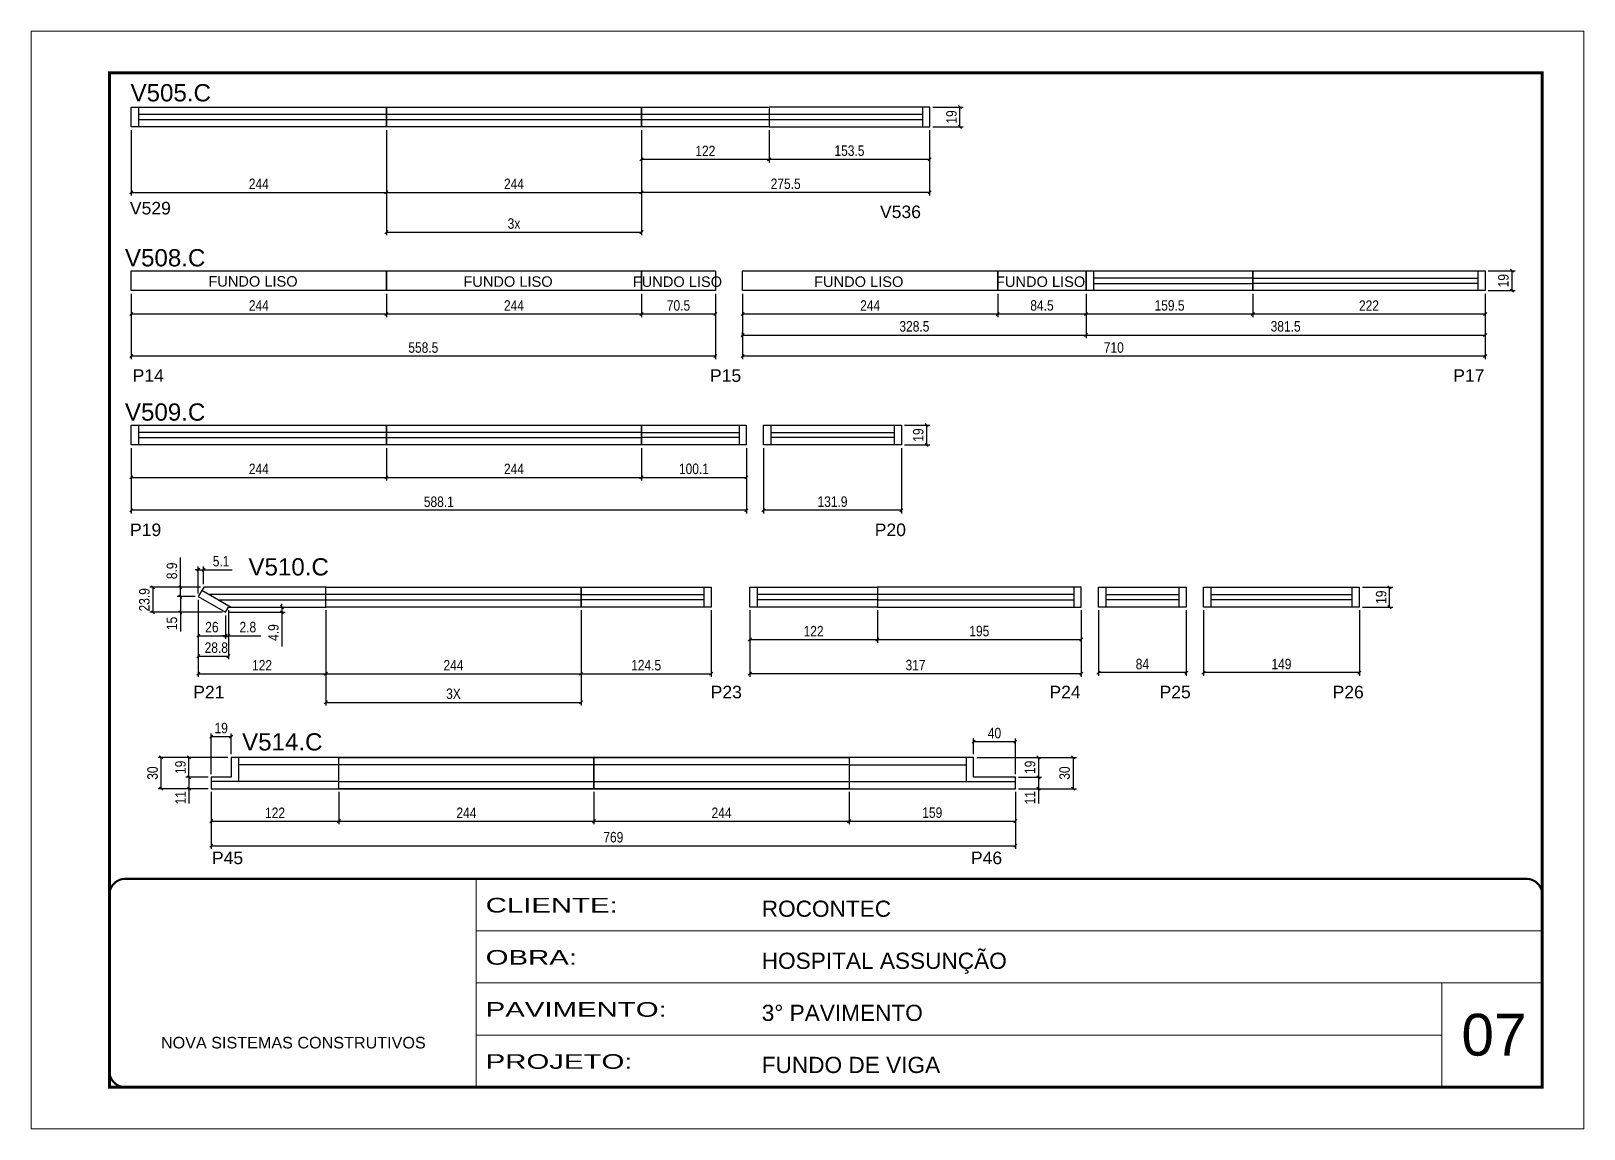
# Model space of a CAD drawing. Extents: x 2216 to 8470, y 226 to 4722.
# Drawn here: x 5400 to 6885, y 2523 to 3573 of the extents above; entities that cross this region are included whole.
import ezdxf

# ---------------------------------------------------------------- set-up
doc = ezdxf.new("R2010")
doc.units = 0
doc.linetypes.add('CONTINUO', pattern=[0])
doc.linetypes.add('DASHED', pattern=[0.75, 0.5, -0.25])
doc.layers.add('00 - FELIPE', color=2, linetype='Continuous', plot=False)
for name, color, linetype in [('5', 5, 'Continuous'), ('COTA', 241, 'Continuous'), ('NOMENCLATURA', 7, 'Continuous'), ('Painéis', 200, 'Continuous'), ('SARR_2.2x7', 40, 'Continuous')]:
    doc.layers.add(name, color=color, linetype=linetype)
for name, color, linetype, lineweight in [('CARIMBO', 255, 'Continuous', 9), ('Folhas', 255, 'Continuous', 9), ('Romaneio', 3, 'Continuous', 13), ('SARRAFO DE PRESSAO', 251, 'DASHED', 9)]:
    doc.layers.add(name, color=color, linetype=linetype, lineweight=lineweight)
doc.styles.add('ARIAL', font='arial.ttf')
doc.styles.add('COTA TECNICA', font='techl___.ttf', dxfattribs={"height": 10})
doc.styles.add('COTA TECNICA-50', font='techl___.ttf', dxfattribs={"height": 10})
doc.styles.get("Standard").update_dxf_attribs({"font": 'arial.ttf'})
doc.styles.add('Tecnologia', font='')
doc.styles.get('Tecnologia').set_extended_font_data('Forgotten Futurist')
doc.dimstyles.new('COTA PAINEL-50', dxfattribs={"dimtxt": 10, "dimasz": 3, "dimexe": 3, "dimexo": 3, "dimgap": 3, "dimtad": 1, "dimdec": 1, "dimzin": 12, "dimdsep": 46, "dimtxsty": 'COTA TECNICA-50', "dimblk1": 'OBLIQUE', "dimblk2": 'OBLIQUE', "dimsah": 1, "dimcen": 0.9, "dimclrd": 4, "dimclre": 4, "dimclrt": 240, "dimadec": 1, "dimazin": 3, "dimtfac": 1, "dimtdec": 1, "dimtmove": 0, "dimatfit": 3, "dimfxl": 1, "dimtolj": 1, "dimtzin": 12, "dimarcsym": 0})
doc.dimstyles.new('PAINEL', dxfattribs={"dimtxt": 10, "dimasz": 3, "dimexe": 3, "dimexo": 3, "dimgap": 3, "dimtad": 1, "dimdec": 1, "dimzin": 12, "dimdsep": 46, "dimtxsty": 'COTA TECNICA', "dimblk1": 'OBLIQUE', "dimblk2": 'OBLIQUE', "dimsah": 1, "dimcen": 0.9, "dimclrd": 4, "dimclre": 4, "dimclrt": 240, "dimadec": 1, "dimazin": 3, "dimtfac": 1, "dimtdec": 1, "dimtmove": 0, "dimatfit": 3, "dimfxl": 1, "dimtolj": 1, "dimtzin": 12, "dimarcsym": 0})

msp = doc.modelspace()

# ---------------------------------------------------------------- texts
at = {"color": 0, "linetype": 'Continuous', "ltscale": 5, "style": 'ARIAL'}
for p in [(5569.23, 3328.84), (5813.09, 3328.66), (5975.14, 3328.54), (6148.48, 3328.54), (6322.42, 3328.54)]:
    msp.add_text('FUNDO LISO', height=10, dxfattribs=at).set_placement(p)
at = {"layer": '5', "linetype": 'Continuous'}
for s, p in [('V529', (5494.21, 3397.85)), ('V536', (6211.54, 3394.38)), ('P14', (5496.84, 3237.77)), ('P15', (6048.93, 3237.77)), ('P17', (6759.66, 3237.77)), ('P19', (5494.35, 3090.24)), ('P20', (6206.5, 3090.24)), ('P21', (5554.78, 2935.08)), ('P23', (6049.61, 2935.08)), ('P24', (6373.56, 2935.08)), ('P25', (6478.88, 2935.08)), ('P26', (6644.33, 2935.08)), ('P45', (5572.67, 2776.48)), ('P46', (6298.46, 2776.48))]:
    msp.add_text(s, height=12, rotation=359.99996, dxfattribs=at).set_placement(p)
at = {"layer": 'CARIMBO', "style": 'ARIAL'}
msp.add_text('07', height=40, dxfattribs=at).set_placement((6767.55, 2593.39))
at = {"layer": 'NOMENCLATURA', "linetype": 'Continuous'}
for s, p in [('V505.C', (5494.83, 3505.97)), ('V508.C', (5489.48, 3348.18)), ('V509.C', (5489.48, 3200.64)), ('V510.C', (5607.59, 3052.58)), ('V514.C', (5601.5, 2885.21))]:
    msp.add_text(s, height=16.5, dxfattribs=at).set_placement(p)

# ---------------------------------------------------------------- blocks, each defined once
blk = doc.blocks.new('9999999999')
at = {"color": 30, "linetype": 'CONTINUO'}
for p, q in [((98564.6, 34230.2), (98564.6, 34429.4)), ((98564.6, 34379.6), (99584, 34379.6)), ((98564.6, 34329.8), (99488, 34329.8)), ((99584, 34329.8), (99488, 34329.8)), ((99488, 34329.8), (99488, 34230.2)), ((98564.6, 34280), (99488, 34280))]:
    blk.add_line(p, q, dxfattribs=at)
at = {"color": 30, "linetype": 'CONTINUO', "const_width": 2}
blk.add_lwpolyline([(99584, 34230.2), (99584, 34414.4, 0.414214), (99569, 34429.4), (98229, 34429.4, 0.414214), (98214, 34414.4), (98214, 34245.2, 0.414214), (98229, 34230.2), (99584, 34230.2)], format="xyb", dxfattribs=at)
at = {"layer": 'Folhas'}
blk.add_lwpolyline([(98139, 34190.2), (99624, 34190.2), (99624, 35240.2), (98139, 35240.2)], close=True, dxfattribs=at)
at = {"layer": 'Folhas', "color": 30, "const_width": 3}
blk.add_lwpolyline([(98214, 34230.2), (99584, 34230.2), (99584, 35200.2), (98214, 35200.2)], close=True, dxfattribs=at)
at = {"color": 7, "linetype": 'Continuous', "ltscale": 5, "style": 'ARIAL'}
for s, height, p in [('ROCONTEC', 15.48, (98837.7, 34393.1)), ('HOSPITAL ASSUNÇÃO', 15.483, (98837.7, 34343.3)), ('3° PAVIMENTO', 15.483, (98837.7, 34293.5)), ('NOVA SISTEMAS CONSTRUTIVOS', 11.059, (98263.2, 34267.2)), ('FUNDO DE VIGA', 15.483, (98837.7, 34243.7))]:
    blk.add_text(s, height=height, dxfattribs=at).set_placement(p)
at = {"layer": 'Folhas', "color": 7, "style": 'Tecnologia', "width": 1.5}
for s, p in [('CLIENTE:', (98573.7, 34397.2)), ('OBRA:', (98573.7, 34347.3)), ('PAVIMENTO:', (98573.7, 34297.5)), ('PROJETO:', (98573.7, 34247.7))]:
    blk.add_text(s, height=14, dxfattribs=at).set_placement(p)
blk = doc.blocks.new('_Oblique')
at = {"color": 0, "linetype": 'ByBlock', "lineweight": -2}
blk.add_line((-0.5, -0.5), (0.5, 0.5), dxfattribs=at)
blk = doc.blocks.new('*D98')
at = {"layer": 'COTA', "color": 4, "linetype": 'ByBlock', "lineweight": -2, "transparency": 16777216}
for p, q in [((5572, 2845.6), (5572, 2791.1)), ((6341, 2845.6), (6341, 2791.1)), ((5572, 2794.1), (6341, 2794.1))]:
    blk.add_line(p, q, dxfattribs=at)
at = {"layer": 'Defpoints', "color": 0, "linetype": 'ByBlock', "transparency": 16777216}
for p in [(5572, 2848.6), (6341, 2848.6), (6341, 2794.1)]:
    blk.add_point(p, dxfattribs=at)
at = {"layer": 'COTA', "color": 4, "linetype": 'ByBlock', "lineweight": -2, "transparency": 16777216, "xscale": 3, "yscale": 3, "zscale": 3, "rotation": 180}
blk.add_blockref('_Oblique', (5572, 2794.1), dxfattribs=at)
at = {"layer": 'COTA', "color": 4, "linetype": 'ByBlock', "lineweight": -2, "transparency": 16777216, "xscale": 3, "yscale": 3, "zscale": 3}
blk.add_blockref('_Oblique', (6341, 2794.1), dxfattribs=at)
at = {"layer": 'COTA', "color": 240, "linetype": 'ByBlock', "transparency": 16777216, "insert": (5956.5, 2802.2), "char_height": 10, "attachment_point": 5, "style": 'COTA TECNICA-50'}
blk.add_mtext('\\A1;769', dxfattribs=at)
blk = doc.blocks.new('*D99')
at = {"layer": 'COTA', "color": 4, "linetype": 'ByBlock', "lineweight": -2, "transparency": 16777216}
for p, q in [((6304, 2878.6), (6399.3, 2878.6)), ((6396.3, 2878.6), (6396.3, 2848.6)), ((6344, 2848.6), (6399.3, 2848.6))]:
    blk.add_line(p, q, dxfattribs=at)
at = {"layer": 'Defpoints', "color": 0, "linetype": 'ByBlock', "transparency": 16777216}
for p in [(6301, 2878.6), (6341, 2848.6), (6396.3, 2848.6)]:
    blk.add_point(p, dxfattribs=at)
at = {"layer": 'COTA', "color": 4, "linetype": 'ByBlock', "lineweight": -2, "transparency": 16777216, "xscale": 3, "yscale": 3, "zscale": 3}
for p, rotation in [((6396.3, 2878.6), 90), ((6396.3, 2848.6), 270)]:
    blk.add_blockref('_Oblique', p, dxfattribs=dict(at, rotation=rotation))
at = {"layer": 'COTA', "color": 240, "linetype": 'ByBlock', "transparency": 16777216, "insert": (6388.1, 2863.6), "char_height": 10, "attachment_point": 5, "rotation": 90, "style": 'COTA TECNICA-50'}
blk.add_mtext('\\A1;30', dxfattribs=at)
blk = doc.blocks.new('*D50')
at = {"layer": 'Defpoints', "color": 0, "linetype": 'ByBlock', "transparency": 16777216}
for p in [(5495.5, 3481.6), (5739.5, 3481.6), (5739.5, 3419)]:
    blk.add_point(p, dxfattribs=at)
at = {"layer": 'Romaneio', "color": 4, "linetype": 'ByBlock', "lineweight": -2, "transparency": 16777216}
for p, q in [((5495.5, 3478.6), (5495.5, 3416)), ((5739.5, 3478.6), (5739.5, 3416)), ((5495.5, 3419), (5739.5, 3419))]:
    blk.add_line(p, q, dxfattribs=at)
at = {"layer": 'Romaneio', "color": 4, "linetype": 'ByBlock', "lineweight": -2, "transparency": 16777216, "xscale": 3, "yscale": 3, "zscale": 3, "rotation": 180}
blk.add_blockref('_Oblique', (5495.5, 3419), dxfattribs=at)
at = {"layer": 'Romaneio', "color": 4, "linetype": 'ByBlock', "lineweight": -2, "transparency": 16777216, "xscale": 3, "yscale": 3, "zscale": 3}
blk.add_blockref('_Oblique', (5739.5, 3419), dxfattribs=at)
at = {"layer": 'Romaneio', "color": 240, "linetype": 'ByBlock', "transparency": 16777216, "insert": (5617.5, 3427.1), "char_height": 10, "attachment_point": 5, "style": 'COTA TECNICA-50'}
blk.add_mtext('\\A1;244', dxfattribs=at)
blk = doc.blocks.new('*D51')
at = {"layer": 'Defpoints', "color": 0, "linetype": 'ByBlock', "transparency": 16777216}
for p in [(5739.5, 3481.6), (5983.5, 3481.6), (5983.5, 3419)]:
    blk.add_point(p, dxfattribs=at)
at = {"layer": 'Romaneio', "color": 4, "linetype": 'ByBlock', "lineweight": -2, "transparency": 16777216}
for p, q in [((5739.5, 3478.6), (5739.5, 3416)), ((5983.5, 3478.6), (5983.5, 3416)), ((5739.5, 3419), (5983.5, 3419))]:
    blk.add_line(p, q, dxfattribs=at)
at = {"layer": 'Romaneio', "color": 4, "linetype": 'ByBlock', "lineweight": -2, "transparency": 16777216, "xscale": 3, "yscale": 3, "zscale": 3, "rotation": 180}
blk.add_blockref('_Oblique', (5739.5, 3419), dxfattribs=at)
at = {"layer": 'Romaneio', "color": 4, "linetype": 'ByBlock', "lineweight": -2, "transparency": 16777216, "xscale": 3, "yscale": 3, "zscale": 3}
blk.add_blockref('_Oblique', (5983.5, 3419), dxfattribs=at)
at = {"layer": 'Romaneio', "color": 240, "linetype": 'ByBlock', "transparency": 16777216, "insert": (5861.5, 3427.1), "char_height": 10, "attachment_point": 5, "style": 'COTA TECNICA-50'}
blk.add_mtext('\\A1;244', dxfattribs=at)
blk = doc.blocks.new('*D175')
at = {"layer": 'COTA', "color": 4, "linetype": 'ByBlock', "lineweight": -2, "transparency": 16777216}
for p, q in [((5739.5, 3478.6), (5739.5, 3377.9)), ((5983.5, 3478.6), (5983.5, 3377.9)), ((5739.5, 3380.9), (5983.5, 3380.9))]:
    blk.add_line(p, q, dxfattribs=at)
at = {"layer": 'Defpoints', "color": 0, "linetype": 'ByBlock', "transparency": 16777216}
for p in [(5739.5, 3481.6), (5983.5, 3481.6), (5983.5, 3380.9)]:
    blk.add_point(p, dxfattribs=at)
at = {"layer": 'COTA', "color": 4, "linetype": 'ByBlock', "lineweight": -2, "transparency": 16777216, "xscale": 3, "yscale": 3, "zscale": 3, "rotation": 180}
blk.add_blockref('_Oblique', (5739.5, 3380.9), dxfattribs=at)
at = {"layer": 'COTA', "color": 4, "linetype": 'ByBlock', "lineweight": -2, "transparency": 16777216, "xscale": 3, "yscale": 3, "zscale": 3}
blk.add_blockref('_Oblique', (5983.5, 3380.9), dxfattribs=at)
at = {"layer": 'COTA', "color": 240, "linetype": 'ByBlock', "transparency": 16777216, "insert": (5861.5, 3389.1), "char_height": 10, "attachment_point": 5, "style": 'COTA TECNICA-50'}
blk.add_mtext('\\A1;3x', dxfattribs=at)
blk = doc.blocks.new('*D176')
at = {"layer": 'Defpoints', "color": 0, "linetype": 'ByBlock', "transparency": 16777216}
for p in [(5983.5, 3481.6), (6105.5, 3481.6), (6105.5, 3450.6)]:
    blk.add_point(p, dxfattribs=at)
at = {"layer": 'Romaneio', "color": 4, "linetype": 'ByBlock', "lineweight": -2, "transparency": 16777216}
for p, q in [((5983.5, 3478.6), (5983.5, 3447.6)), ((6105.5, 3478.6), (6105.5, 3447.6)), ((5983.5, 3450.6), (6105.5, 3450.6))]:
    blk.add_line(p, q, dxfattribs=at)
at = {"layer": 'Romaneio', "color": 4, "linetype": 'ByBlock', "lineweight": -2, "transparency": 16777216, "xscale": 3, "yscale": 3, "zscale": 3}
for p, rotation in [((5983.5, 3450.6), 180.0000727987055), ((6105.5, 3450.6), 7.27987054382e-05)]:
    blk.add_blockref('_Oblique', p, dxfattribs=dict(at, rotation=rotation))
at = {"layer": 'Romaneio', "color": 240, "linetype": 'ByBlock', "transparency": 16777216, "insert": (6044.5, 3458.6), "char_height": 10, "attachment_point": 5, "rotation": 0.0001, "style": 'COTA TECNICA-50'}
blk.add_mtext('\\A1;122', dxfattribs=at)
blk = doc.blocks.new('*D177')
at = {"layer": 'Defpoints', "color": 0, "linetype": 'ByBlock', "transparency": 16777216}
for p in [(6105.5, 3481.6), (6259, 3481.6), (6259, 3450.6)]:
    blk.add_point(p, dxfattribs=at)
at = {"layer": 'Romaneio', "color": 4, "linetype": 'ByBlock', "lineweight": -2, "transparency": 16777216}
for p, q in [((6105.5, 3478.6), (6105.5, 3447.6)), ((6259, 3478.6), (6259, 3447.6)), ((6105.5, 3450.6), (6259, 3450.6))]:
    blk.add_line(p, q, dxfattribs=at)
at = {"layer": 'Romaneio', "color": 4, "linetype": 'ByBlock', "lineweight": -2, "transparency": 16777216, "xscale": 3, "yscale": 3, "zscale": 3, "rotation": 180}
blk.add_blockref('_Oblique', (6105.5, 3450.6), dxfattribs=at)
at = {"layer": 'Romaneio', "color": 4, "linetype": 'ByBlock', "lineweight": -2, "transparency": 16777216, "xscale": 3, "yscale": 3, "zscale": 3}
blk.add_blockref('_Oblique', (6259, 3450.6), dxfattribs=at)
at = {"layer": 'Romaneio', "color": 240, "linetype": 'ByBlock', "transparency": 16777216, "insert": (6182.3, 3458.8), "char_height": 10, "attachment_point": 5, "style": 'COTA TECNICA-50'}
blk.add_mtext('\\A1;153.5', dxfattribs=at)
blk = doc.blocks.new('*D178')
at = {"layer": 'COTA', "color": 4, "linetype": 'ByBlock', "lineweight": -2, "transparency": 16777216}
for p, q in [((5983.5, 3478.6), (5983.5, 3416)), ((6259, 3478.6), (6259, 3416)), ((6259, 3419), (5983.5, 3419))]:
    blk.add_line(p, q, dxfattribs=at)
at = {"layer": 'Defpoints', "color": 0, "linetype": 'ByBlock', "transparency": 16777216}
for p in [(5983.5, 3481.6), (6259, 3481.6), (5983.5, 3419)]:
    blk.add_point(p, dxfattribs=at)
at = {"layer": 'COTA', "color": 4, "linetype": 'ByBlock', "lineweight": -2, "transparency": 16777216, "xscale": 3, "yscale": 3, "zscale": 3, "rotation": 180}
blk.add_blockref('_Oblique', (5983.5, 3419), dxfattribs=at)
at = {"layer": 'COTA', "color": 4, "linetype": 'ByBlock', "lineweight": -2, "transparency": 16777216, "xscale": 3, "yscale": 3, "zscale": 3}
blk.add_blockref('_Oblique', (6259, 3419), dxfattribs=at)
at = {"layer": 'COTA', "color": 240, "linetype": 'ByBlock', "transparency": 16777216, "insert": (6121.3, 3427.1), "char_height": 10, "attachment_point": 5, "style": 'COTA TECNICA-50'}
blk.add_mtext('\\A1;275.5', dxfattribs=at)
blk = doc.blocks.new('*D179')
at = {"layer": 'COTA', "color": 4, "linetype": 'ByBlock', "lineweight": -2, "transparency": 16777216}
for p, q in [((6262, 3500.6), (6291, 3500.6)), ((6288, 3481.6), (6288, 3500.6)), ((6262, 3481.6), (6291, 3481.6))]:
    blk.add_line(p, q, dxfattribs=at)
at = {"layer": 'Defpoints', "color": 0, "linetype": 'ByBlock', "transparency": 16777216}
for p in [(6259, 3500.6), (6288, 3500.6), (6259, 3481.6)]:
    blk.add_point(p, dxfattribs=at)
at = {"layer": 'COTA', "color": 4, "linetype": 'ByBlock', "lineweight": -2, "transparency": 16777216, "xscale": 3, "yscale": 3, "zscale": 3}
for p, rotation in [((6288, 3500.6), 90), ((6288, 3481.6), 270)]:
    blk.add_blockref('_Oblique', p, dxfattribs=dict(at, rotation=rotation))
at = {"layer": 'COTA', "color": 240, "linetype": 'ByBlock', "transparency": 16777216, "insert": (6279.9, 3491.1), "char_height": 10, "attachment_point": 5, "rotation": 90, "style": 'COTA TECNICA-50'}
blk.add_mtext('\\A1;19', dxfattribs=at)
blk = doc.blocks.new('*D180')
at = {"layer": 'COTA', "color": 4, "linetype": 'ByBlock', "lineweight": -2, "transparency": 16777216}
for p, q in [((5983.5, 3322), (5983.5, 3299.7)), ((6054.1, 3322), (6054.1, 3299.7)), ((5983.5, 3302.7), (6054.1, 3302.7))]:
    blk.add_line(p, q, dxfattribs=at)
at = {"layer": 'Defpoints', "color": 0, "linetype": 'ByBlock', "transparency": 16777216}
for p in [(5983.5, 3325), (6054.1, 3325), (6054.1, 3302.7)]:
    blk.add_point(p, dxfattribs=at)
at = {"layer": 'COTA', "color": 4, "linetype": 'ByBlock', "lineweight": -2, "transparency": 16777216, "xscale": 3, "yscale": 3, "zscale": 3, "rotation": 180}
blk.add_blockref('_Oblique', (5983.5, 3302.7), dxfattribs=at)
at = {"layer": 'COTA', "color": 4, "linetype": 'ByBlock', "lineweight": -2, "transparency": 16777216, "xscale": 3, "yscale": 3, "zscale": 3}
blk.add_blockref('_Oblique', (6054.1, 3302.7), dxfattribs=at)
at = {"layer": 'COTA', "color": 240, "linetype": 'ByBlock', "transparency": 16777216, "insert": (6018.8, 3310.8), "char_height": 10, "attachment_point": 5, "style": 'COTA TECNICA-50'}
blk.add_mtext('\\A1;70.5', dxfattribs=at)
blk = doc.blocks.new('*D181')
at = {"layer": 'Defpoints', "color": 0, "linetype": 'ByBlock', "transparency": 16777216}
for p in [(5495.5, 3325), (5739.5, 3325), (5739.5, 3302.7)]:
    blk.add_point(p, dxfattribs=at)
at = {"layer": 'Romaneio', "color": 4, "linetype": 'ByBlock', "lineweight": -2, "transparency": 16777216}
for p, q in [((5495.5, 3322), (5495.5, 3299.7)), ((5739.5, 3322), (5739.5, 3299.7)), ((5495.5, 3302.7), (5739.5, 3302.7))]:
    blk.add_line(p, q, dxfattribs=at)
at = {"layer": 'Romaneio', "color": 4, "linetype": 'ByBlock', "lineweight": -2, "transparency": 16777216, "xscale": 3, "yscale": 3, "zscale": 3, "rotation": 180}
blk.add_blockref('_Oblique', (5495.5, 3302.7), dxfattribs=at)
at = {"layer": 'Romaneio', "color": 4, "linetype": 'ByBlock', "lineweight": -2, "transparency": 16777216, "xscale": 3, "yscale": 3, "zscale": 3}
blk.add_blockref('_Oblique', (5739.5, 3302.7), dxfattribs=at)
at = {"layer": 'Romaneio', "color": 240, "linetype": 'ByBlock', "transparency": 16777216, "insert": (5617.5, 3310.8), "char_height": 10, "attachment_point": 5, "style": 'COTA TECNICA-50'}
blk.add_mtext('\\A1;244', dxfattribs=at)
blk = doc.blocks.new('*D52')
at = {"layer": 'Defpoints', "color": 0, "linetype": 'ByBlock', "transparency": 16777216}
for p in [(5739.5, 3325), (5983.5, 3325), (5983.5, 3302.7)]:
    blk.add_point(p, dxfattribs=at)
at = {"layer": 'Romaneio', "color": 4, "linetype": 'ByBlock', "lineweight": -2, "transparency": 16777216}
for p, q in [((5739.5, 3322), (5739.5, 3299.7)), ((5983.5, 3322), (5983.5, 3299.7)), ((5739.5, 3302.7), (5983.5, 3302.7))]:
    blk.add_line(p, q, dxfattribs=at)
at = {"layer": 'Romaneio', "color": 4, "linetype": 'ByBlock', "lineweight": -2, "transparency": 16777216, "xscale": 3, "yscale": 3, "zscale": 3, "rotation": 180}
blk.add_blockref('_Oblique', (5739.5, 3302.7), dxfattribs=at)
at = {"layer": 'Romaneio', "color": 4, "linetype": 'ByBlock', "lineweight": -2, "transparency": 16777216, "xscale": 3, "yscale": 3, "zscale": 3}
blk.add_blockref('_Oblique', (5983.5, 3302.7), dxfattribs=at)
at = {"layer": 'Romaneio', "color": 240, "linetype": 'ByBlock', "transparency": 16777216, "insert": (5861.5, 3310.8), "char_height": 10, "attachment_point": 5, "style": 'COTA TECNICA-50'}
blk.add_mtext('\\A1;244', dxfattribs=at)
blk = doc.blocks.new('*D53')
at = {"layer": 'COTA', "color": 4, "linetype": 'ByBlock', "lineweight": -2, "transparency": 16777216}
for p, q in [((5495.5, 3322), (5495.5, 3259.4)), ((6054.1, 3322), (6054.1, 3259.4)), ((6054.1, 3262.4), (5495.5, 3262.4))]:
    blk.add_line(p, q, dxfattribs=at)
at = {"layer": 'Defpoints', "color": 0, "linetype": 'ByBlock', "transparency": 16777216}
for p in [(5495.5, 3325), (6054.1, 3325), (5495.5, 3262.4)]:
    blk.add_point(p, dxfattribs=at)
at = {"layer": 'COTA', "color": 4, "linetype": 'ByBlock', "lineweight": -2, "transparency": 16777216, "xscale": 3, "yscale": 3, "zscale": 3, "rotation": 180}
blk.add_blockref('_Oblique', (5495.5, 3262.4), dxfattribs=at)
at = {"layer": 'COTA', "color": 4, "linetype": 'ByBlock', "lineweight": -2, "transparency": 16777216, "xscale": 3, "yscale": 3, "zscale": 3}
blk.add_blockref('_Oblique', (6054.1, 3262.4), dxfattribs=at)
at = {"layer": 'COTA', "color": 240, "linetype": 'ByBlock', "transparency": 16777216, "insert": (5774.8, 3270.5), "char_height": 10, "attachment_point": 5, "style": 'COTA TECNICA-50'}
blk.add_mtext('\\A1;558.5', dxfattribs=at)
blk = doc.blocks.new('*D182')
at = {"layer": 'COTA', "color": 4, "linetype": 'ByBlock', "lineweight": -2, "transparency": 16777216}
for p, q in [((6568.1, 3322), (6568.1, 3299.7)), ((6790.2, 3322), (6790.2, 3299.7)), ((6568.1, 3302.7), (6790.2, 3302.7))]:
    blk.add_line(p, q, dxfattribs=at)
at = {"layer": 'Defpoints', "color": 0, "linetype": 'ByBlock', "transparency": 16777216}
for p in [(6568.1, 3325), (6790.2, 3325), (6790.2, 3302.7)]:
    blk.add_point(p, dxfattribs=at)
at = {"layer": 'COTA', "color": 4, "linetype": 'ByBlock', "lineweight": -2, "transparency": 16777216, "xscale": 3, "yscale": 3, "zscale": 3, "rotation": 180}
blk.add_blockref('_Oblique', (6568.1, 3302.7), dxfattribs=at)
at = {"layer": 'COTA', "color": 4, "linetype": 'ByBlock', "lineweight": -2, "transparency": 16777216, "xscale": 3, "yscale": 3, "zscale": 3}
blk.add_blockref('_Oblique', (6790.2, 3302.7), dxfattribs=at)
at = {"layer": 'COTA', "color": 240, "linetype": 'ByBlock', "transparency": 16777216, "insert": (6679.1, 3310.7), "char_height": 10, "attachment_point": 5, "style": 'COTA TECNICA-50'}
blk.add_mtext('\\A1;222', dxfattribs=at)
blk = doc.blocks.new('*D183')
at = {"layer": 'Defpoints', "color": 0, "linetype": 'ByBlock', "transparency": 16777216}
for p in [(6080.1, 3325), (6324.1, 3325), (6324.1, 3302.7)]:
    blk.add_point(p, dxfattribs=at)
at = {"layer": 'Romaneio', "color": 4, "linetype": 'ByBlock', "lineweight": -2, "transparency": 16777216}
for p, q in [((6080.1, 3322), (6080.1, 3299.7)), ((6324.1, 3322), (6324.1, 3299.7)), ((6080.1, 3302.7), (6324.1, 3302.7))]:
    blk.add_line(p, q, dxfattribs=at)
at = {"layer": 'Romaneio', "color": 4, "linetype": 'ByBlock', "lineweight": -2, "transparency": 16777216, "xscale": 3, "yscale": 3, "zscale": 3, "rotation": 180}
blk.add_blockref('_Oblique', (6080.1, 3302.7), dxfattribs=at)
at = {"layer": 'Romaneio', "color": 4, "linetype": 'ByBlock', "lineweight": -2, "transparency": 16777216, "xscale": 3, "yscale": 3, "zscale": 3}
blk.add_blockref('_Oblique', (6324.1, 3302.7), dxfattribs=at)
at = {"layer": 'Romaneio', "color": 240, "linetype": 'ByBlock', "transparency": 16777216, "insert": (6202.1, 3310.8), "char_height": 10, "attachment_point": 5, "style": 'COTA TECNICA-50'}
blk.add_mtext('\\A1;244', dxfattribs=at)
blk = doc.blocks.new('*D54')
at = {"layer": 'Defpoints', "color": 0, "linetype": 'ByBlock', "transparency": 16777216}
for p in [(6408.6, 3325), (6568.1, 3325), (6568.1, 3302.7)]:
    blk.add_point(p, dxfattribs=at)
at = {"layer": 'Romaneio', "color": 4, "linetype": 'ByBlock', "lineweight": -2, "transparency": 16777216}
for p, q in [((6408.6, 3322), (6408.6, 3299.7)), ((6568.1, 3322), (6568.1, 3299.7)), ((6408.6, 3302.7), (6568.1, 3302.7))]:
    blk.add_line(p, q, dxfattribs=at)
at = {"layer": 'Romaneio', "color": 4, "linetype": 'ByBlock', "lineweight": -2, "transparency": 16777216, "xscale": 3, "yscale": 3, "zscale": 3, "rotation": 180}
blk.add_blockref('_Oblique', (6408.6, 3302.7), dxfattribs=at)
at = {"layer": 'Romaneio', "color": 4, "linetype": 'ByBlock', "lineweight": -2, "transparency": 16777216, "xscale": 3, "yscale": 3, "zscale": 3}
blk.add_blockref('_Oblique', (6568.1, 3302.7), dxfattribs=at)
at = {"layer": 'Romaneio', "color": 240, "linetype": 'ByBlock', "transparency": 16777216, "insert": (6488.4, 3310.8), "char_height": 10, "attachment_point": 5, "style": 'COTA TECNICA-50'}
blk.add_mtext('\\A1;159.5', dxfattribs=at)
blk = doc.blocks.new('*D55')
at = {"layer": 'COTA', "color": 4, "linetype": 'ByBlock', "lineweight": -2, "transparency": 16777216}
for p, q in [((6080.1, 3322), (6080.1, 3259.4)), ((6790.2, 3322), (6790.2, 3259.4)), ((6790.2, 3262.4), (6080.1, 3262.4))]:
    blk.add_line(p, q, dxfattribs=at)
at = {"layer": 'Defpoints', "color": 0, "linetype": 'ByBlock', "transparency": 16777216}
for p in [(6080.1, 3325), (6790.2, 3325), (6080.1, 3262.4)]:
    blk.add_point(p, dxfattribs=at)
at = {"layer": 'COTA', "color": 4, "linetype": 'ByBlock', "lineweight": -2, "transparency": 16777216, "xscale": 3, "yscale": 3, "zscale": 3, "rotation": 180}
blk.add_blockref('_Oblique', (6080.1, 3262.4), dxfattribs=at)
at = {"layer": 'COTA', "color": 4, "linetype": 'ByBlock', "lineweight": -2, "transparency": 16777216, "xscale": 3, "yscale": 3, "zscale": 3}
blk.add_blockref('_Oblique', (6790.2, 3262.4), dxfattribs=at)
at = {"layer": 'COTA', "color": 240, "linetype": 'ByBlock', "transparency": 16777216, "insert": (6435.1, 3270.5), "char_height": 10, "attachment_point": 5, "style": 'COTA TECNICA-50'}
blk.add_mtext('\\A1;710', dxfattribs=at)
blk = doc.blocks.new('*D184')
at = {"layer": 'COTA', "color": 4, "linetype": 'ByBlock', "lineweight": -2, "transparency": 16777216}
for p, q in [((6793.2, 3344), (6818.8, 3344)), ((6815.8, 3344), (6815.8, 3325)), ((6793.2, 3325), (6818.8, 3325))]:
    blk.add_line(p, q, dxfattribs=at)
at = {"layer": 'Defpoints', "color": 0, "linetype": 'ByBlock', "transparency": 16777216}
for p in [(6790.2, 3344), (6790.2, 3325), (6815.8, 3325)]:
    blk.add_point(p, dxfattribs=at)
at = {"layer": 'COTA', "color": 4, "linetype": 'ByBlock', "lineweight": -2, "transparency": 16777216, "xscale": 3, "yscale": 3, "zscale": 3}
for p, rotation in [((6815.8, 3344), 90), ((6815.8, 3325), 270)]:
    blk.add_blockref('_Oblique', p, dxfattribs=dict(at, rotation=rotation))
at = {"layer": 'COTA', "color": 240, "linetype": 'ByBlock', "transparency": 16777216, "insert": (6807.7, 3334.5), "char_height": 10, "attachment_point": 5, "rotation": 90, "style": 'COTA TECNICA-50'}
blk.add_mtext('\\A1;19', dxfattribs=at)
blk = doc.blocks.new('*D185')
at = {"layer": 'COTA', "color": 4, "linetype": 'ByBlock', "lineweight": -2, "transparency": 16777216}
for p, q in [((5983.5, 3174.4), (5983.5, 3143.4)), ((6083.7, 3174.4), (6083.7, 3143.4)), ((5983.5, 3146.4), (6083.7, 3146.4))]:
    blk.add_line(p, q, dxfattribs=at)
at = {"layer": 'Defpoints', "color": 0, "linetype": 'ByBlock', "transparency": 16777216}
for p in [(5983.5, 3177.4), (6083.7, 3177.4), (6083.7, 3146.4)]:
    blk.add_point(p, dxfattribs=at)
at = {"layer": 'COTA', "color": 4, "linetype": 'ByBlock', "lineweight": -2, "transparency": 16777216, "xscale": 3, "yscale": 3, "zscale": 3, "rotation": 180}
blk.add_blockref('_Oblique', (5983.5, 3146.4), dxfattribs=at)
at = {"layer": 'COTA', "color": 4, "linetype": 'ByBlock', "lineweight": -2, "transparency": 16777216, "xscale": 3, "yscale": 3, "zscale": 3}
blk.add_blockref('_Oblique', (6083.7, 3146.4), dxfattribs=at)
at = {"layer": 'COTA', "color": 240, "linetype": 'ByBlock', "transparency": 16777216, "insert": (6033.6, 3154.5), "char_height": 10, "attachment_point": 5, "style": 'COTA TECNICA-50'}
blk.add_mtext('\\A1;100.1', dxfattribs=at)
blk = doc.blocks.new('*D125')
at = {"layer": 'Defpoints', "color": 0, "linetype": 'ByBlock', "transparency": 16777216}
for p in [(5495.5, 3177.4), (5739.5, 3177.4), (5739.5, 3146.4)]:
    blk.add_point(p, dxfattribs=at)
at = {"layer": 'Romaneio', "color": 4, "linetype": 'ByBlock', "lineweight": -2, "transparency": 16777216}
for p, q in [((5495.5, 3174.4), (5495.5, 3143.4)), ((5739.5, 3174.4), (5739.5, 3143.4)), ((5495.5, 3146.4), (5739.5, 3146.4))]:
    blk.add_line(p, q, dxfattribs=at)
at = {"layer": 'Romaneio', "color": 4, "linetype": 'ByBlock', "lineweight": -2, "transparency": 16777216, "xscale": 3, "yscale": 3, "zscale": 3, "rotation": 180}
blk.add_blockref('_Oblique', (5495.5, 3146.4), dxfattribs=at)
at = {"layer": 'Romaneio', "color": 4, "linetype": 'ByBlock', "lineweight": -2, "transparency": 16777216, "xscale": 3, "yscale": 3, "zscale": 3}
blk.add_blockref('_Oblique', (5739.5, 3146.4), dxfattribs=at)
at = {"layer": 'Romaneio', "color": 240, "linetype": 'ByBlock', "transparency": 16777216, "insert": (5617.5, 3154.5), "char_height": 10, "attachment_point": 5, "style": 'COTA TECNICA-50'}
blk.add_mtext('\\A1;244', dxfattribs=at)
blk = doc.blocks.new('*D14')
at = {"layer": 'Defpoints', "color": 0, "linetype": 'ByBlock', "transparency": 16777216}
for p in [(5739.5, 3177.4), (5983.5, 3177.4), (5983.5, 3146.4)]:
    blk.add_point(p, dxfattribs=at)
at = {"layer": 'Romaneio', "color": 4, "linetype": 'ByBlock', "lineweight": -2, "transparency": 16777216}
for p, q in [((5739.5, 3174.4), (5739.5, 3143.4)), ((5983.5, 3174.4), (5983.5, 3143.4)), ((5739.5, 3146.4), (5983.5, 3146.4))]:
    blk.add_line(p, q, dxfattribs=at)
at = {"layer": 'Romaneio', "color": 4, "linetype": 'ByBlock', "lineweight": -2, "transparency": 16777216, "xscale": 3, "yscale": 3, "zscale": 3, "rotation": 180}
blk.add_blockref('_Oblique', (5739.5, 3146.4), dxfattribs=at)
at = {"layer": 'Romaneio', "color": 4, "linetype": 'ByBlock', "lineweight": -2, "transparency": 16777216, "xscale": 3, "yscale": 3, "zscale": 3}
blk.add_blockref('_Oblique', (5983.5, 3146.4), dxfattribs=at)
at = {"layer": 'Romaneio', "color": 240, "linetype": 'ByBlock', "transparency": 16777216, "insert": (5861.5, 3154.5), "char_height": 10, "attachment_point": 5, "style": 'COTA TECNICA-50'}
blk.add_mtext('\\A1;244', dxfattribs=at)
blk = doc.blocks.new('*D15')
at = {"layer": 'COTA', "color": 4, "linetype": 'ByBlock', "lineweight": -2, "transparency": 16777216}
for p, q in [((5495.5, 3174.4), (5495.5, 3111.9)), ((6083.7, 3174.4), (6083.7, 3111.9)), ((6083.7, 3114.9), (5495.5, 3114.9))]:
    blk.add_line(p, q, dxfattribs=at)
at = {"layer": 'Defpoints', "color": 0, "linetype": 'ByBlock', "transparency": 16777216}
for p in [(5495.5, 3177.4), (6083.7, 3177.4), (5495.5, 3114.9)]:
    blk.add_point(p, dxfattribs=at)
at = {"layer": 'COTA', "color": 4, "linetype": 'ByBlock', "lineweight": -2, "transparency": 16777216, "xscale": 3, "yscale": 3, "zscale": 3, "rotation": 180}
blk.add_blockref('_Oblique', (5495.5, 3114.9), dxfattribs=at)
at = {"layer": 'COTA', "color": 4, "linetype": 'ByBlock', "lineweight": -2, "transparency": 16777216, "xscale": 3, "yscale": 3, "zscale": 3}
blk.add_blockref('_Oblique', (6083.7, 3114.9), dxfattribs=at)
at = {"layer": 'COTA', "color": 240, "linetype": 'ByBlock', "transparency": 16777216, "insert": (5789.6, 3123), "char_height": 10, "attachment_point": 5, "style": 'COTA TECNICA-50'}
blk.add_mtext('\\A1;588.1', dxfattribs=at)
blk = doc.blocks.new('*D126')
at = {"layer": 'Defpoints', "color": 0, "linetype": 'ByBlock', "transparency": 16777216}
for p in [(6100.1, 3177.4), (6232, 3177.4), (6100.1, 3114.9)]:
    blk.add_point(p, dxfattribs=at)
at = {"layer": 'Romaneio', "color": 4, "linetype": 'ByBlock', "lineweight": -2, "transparency": 16777216}
for p, q in [((6100.1, 3174.4), (6100.1, 3111.9)), ((6232, 3174.4), (6232, 3111.9)), ((6232, 3114.9), (6100.1, 3114.9))]:
    blk.add_line(p, q, dxfattribs=at)
at = {"layer": 'Romaneio', "color": 4, "linetype": 'ByBlock', "lineweight": -2, "transparency": 16777216, "xscale": 3, "yscale": 3, "zscale": 3}
for p, rotation in [((6100.1, 3114.9), 180.0000000138623), ((6232, 3114.9), 1.38623513e-08)]:
    blk.add_blockref('_Oblique', p, dxfattribs=dict(at, rotation=rotation))
at = {"layer": 'Romaneio', "color": 240, "linetype": 'ByBlock', "transparency": 16777216, "insert": (6166.1, 3123.1), "char_height": 10, "attachment_point": 5, "rotation": 0, "style": 'COTA TECNICA-50'}
blk.add_mtext('\\A1;131.9', dxfattribs=at)
blk = doc.blocks.new('*D127')
at = {"layer": 'COTA', "color": 4, "linetype": 'ByBlock', "lineweight": -2, "transparency": 16777216}
for p, q in [((6235, 3196.4), (6259.2, 3196.4)), ((6256.2, 3177.4), (6256.2, 3196.4)), ((6235, 3177.4), (6259.2, 3177.4))]:
    blk.add_line(p, q, dxfattribs=at)
at = {"layer": 'Defpoints', "color": 0, "linetype": 'ByBlock', "transparency": 16777216}
for p in [(6232, 3196.4), (6256.2, 3196.4), (6232, 3177.4)]:
    blk.add_point(p, dxfattribs=at)
at = {"layer": 'COTA', "color": 4, "linetype": 'ByBlock', "lineweight": -2, "transparency": 16777216, "xscale": 3, "yscale": 3, "zscale": 3}
for p, rotation in [((6256.2, 3196.4), 90), ((6256.2, 3177.4), 270)]:
    blk.add_blockref('_Oblique', p, dxfattribs=dict(at, rotation=rotation))
at = {"layer": 'COTA', "color": 240, "linetype": 'ByBlock', "transparency": 16777216, "insert": (6248.1, 3186.9), "char_height": 10, "attachment_point": 5, "rotation": 90, "style": 'COTA TECNICA-50'}
blk.add_mtext('\\A1;19', dxfattribs=at)
blk = doc.blocks.new('*D16')
at = {"layer": 'COTA', "color": 4, "linetype": 'ByBlock', "lineweight": -2, "transparency": 16777216}
for p, q in [((5559.6, 3029.4), (5559.6, 2955.6)), ((5681.6, 3019.3), (5681.6, 2955.6)), ((5559.6, 2958.6), (5681.6, 2958.6))]:
    blk.add_line(p, q, dxfattribs=at)
at = {"layer": 'Defpoints', "color": 0, "linetype": 'ByBlock', "transparency": 16777216}
for p in [(5559.6, 3032.4), (5681.6, 3022.3), (5681.6, 2958.6)]:
    blk.add_point(p, dxfattribs=at)
at = {"layer": 'COTA', "color": 4, "linetype": 'ByBlock', "lineweight": -2, "transparency": 16777216, "xscale": 3, "yscale": 3, "zscale": 3, "rotation": 180}
blk.add_blockref('_Oblique', (5559.6, 2958.6), dxfattribs=at)
at = {"layer": 'COTA', "color": 4, "linetype": 'ByBlock', "lineweight": -2, "transparency": 16777216, "xscale": 3, "yscale": 3, "zscale": 3}
blk.add_blockref('_Oblique', (5681.6, 2958.6), dxfattribs=at)
at = {"layer": 'COTA', "color": 240, "linetype": 'ByBlock', "transparency": 16777216, "insert": (5620.6, 2966.7), "char_height": 10, "attachment_point": 5, "style": 'COTA TECNICA-50'}
blk.add_mtext('\\A1;122', dxfattribs=at)
blk = doc.blocks.new('*D128')
at = {"layer": 'COTA', "color": 4, "linetype": 'ByBlock', "lineweight": -2, "transparency": 16777216}
for p, q in [((5561.7, 3041.3), (5513.3, 3041.3)), ((5516.3, 3017.4), (5516.3, 3041.3)), ((5582.6, 3017.4), (5513.3, 3017.4))]:
    blk.add_line(p, q, dxfattribs=at)
at = {"layer": 'Defpoints', "color": 0, "linetype": 'ByBlock', "transparency": 16777216}
for p in [(5516.3, 3041.3), (5564.7, 3041.3), (5585.6, 3017.4)]:
    blk.add_point(p, dxfattribs=at)
at = {"layer": 'COTA', "color": 4, "linetype": 'ByBlock', "lineweight": -2, "transparency": 16777216, "xscale": 3, "yscale": 3, "zscale": 3}
for p, rotation in [((5516.3, 3041.3), 90), ((5516.3, 3017.4), 270)]:
    blk.add_blockref('_Oblique', p, dxfattribs=dict(at, rotation=rotation))
at = {"layer": 'COTA', "color": 240, "linetype": 'ByBlock', "transparency": 16777216, "insert": (5508.1, 3029.3), "char_height": 10, "attachment_point": 5, "rotation": 90, "style": 'COTA TECNICA-50'}
blk.add_mtext('\\A1;23.9', dxfattribs=at)
blk = doc.blocks.new('*D17')
at = {"layer": 'COTA', "color": 4, "linetype": 'ByBlock', "lineweight": -2, "transparency": 16777216}
for p, q in [((5559.6, 3035.4), (5559.6, 3061.1)), ((5564.7, 3044.3), (5564.7, 3061.1)), ((5559.6, 3058.1), (5556.6, 3058.1)), ((5559.6, 3058.1), (5564.7, 3058.1)), ((5564.7, 3058.1), (5592, 3058.1))]:
    blk.add_line(p, q, dxfattribs=at)
at = {"layer": 'Defpoints', "color": 0, "linetype": 'ByBlock', "transparency": 16777216}
for p in [(5564.7, 3058.1), (5559.6, 3032.4), (5564.7, 3041.3)]:
    blk.add_point(p, dxfattribs=at)
at = {"layer": 'COTA', "color": 4, "linetype": 'ByBlock', "lineweight": -2, "transparency": 16777216, "xscale": 3, "yscale": 3, "zscale": 3}
blk.add_blockref('_Oblique', (5559.6, 3058.1), dxfattribs=at)
at = {"layer": 'COTA', "color": 4, "linetype": 'ByBlock', "lineweight": -2, "transparency": 16777216, "xscale": 3, "yscale": 3, "zscale": 3, "rotation": 180}
blk.add_blockref('_Oblique', (5564.7, 3058.1), dxfattribs=at)
at = {"layer": 'COTA', "color": 240, "linetype": 'ByBlock', "transparency": 16777216, "insert": (5581.4, 3066.2), "char_height": 10, "attachment_point": 5, "style": 'COTA TECNICA-50'}
blk.add_mtext('\\A1;5.1', dxfattribs=at)
blk = doc.blocks.new('*D18')
at = {"layer": 'COTA', "color": 4, "linetype": 'ByBlock', "lineweight": -2, "transparency": 16777216}
for p, q in [((5559.6, 3029.4), (5559.6, 2992)), ((5585.6, 3014.4), (5585.6, 2992)), ((5559.6, 2995), (5585.6, 2995))]:
    blk.add_line(p, q, dxfattribs=at)
at = {"layer": 'Defpoints', "color": 0, "linetype": 'ByBlock', "transparency": 16777216}
for p in [(5559.6, 3032.4), (5585.6, 3017.4), (5585.6, 2995)]:
    blk.add_point(p, dxfattribs=at)
at = {"layer": 'COTA', "color": 4, "linetype": 'ByBlock', "lineweight": -2, "transparency": 16777216, "xscale": 3, "yscale": 3, "zscale": 3, "rotation": 180}
blk.add_blockref('_Oblique', (5559.6, 2995), dxfattribs=at)
at = {"layer": 'COTA', "color": 4, "linetype": 'ByBlock', "lineweight": -2, "transparency": 16777216, "xscale": 3, "yscale": 3, "zscale": 3}
blk.add_blockref('_Oblique', (5585.6, 2995), dxfattribs=at)
at = {"layer": 'COTA', "color": 240, "linetype": 'ByBlock', "transparency": 16777216, "insert": (5572.6, 3003.1), "char_height": 10, "attachment_point": 5, "style": 'COTA TECNICA-50'}
blk.add_mtext('\\A1;26', dxfattribs=at)
blk = doc.blocks.new('*D19')
at = {"layer": 'COTA', "color": 4, "linetype": 'ByBlock', "lineweight": -2, "transparency": 16777216}
for p, q in [((5542.5, 3041.3), (5542.5, 3069.8)), ((5561.7, 3041.3), (5539.5, 3041.3)), ((5556.6, 3032.4), (5539.5, 3032.4)), ((5542.5, 3032.4), (5542.5, 3041.3))]:
    blk.add_line(p, q, dxfattribs=at)
at = {"layer": 'Defpoints', "color": 0, "linetype": 'ByBlock', "transparency": 16777216}
for p in [(5542.5, 3041.3), (5559.6, 3032.4), (5564.7, 3041.3)]:
    blk.add_point(p, dxfattribs=at)
at = {"layer": 'COTA', "color": 4, "linetype": 'ByBlock', "lineweight": -2, "transparency": 16777216, "xscale": 3, "yscale": 3, "zscale": 3}
for p, rotation in [((5542.5, 3041.3), 90), ((5542.5, 3032.4), 270)]:
    blk.add_blockref('_Oblique', p, dxfattribs=dict(at, rotation=rotation))
at = {"layer": 'COTA', "color": 240, "linetype": 'ByBlock', "transparency": 16777216, "insert": (5534.4, 3057), "char_height": 10, "attachment_point": 5, "rotation": 90, "style": 'COTA TECNICA-50'}
blk.add_mtext('\\A1;8.9', dxfattribs=at)
blk = doc.blocks.new('*D20')
at = {"layer": 'COTA', "color": 4, "linetype": 'ByBlock', "lineweight": -2, "transparency": 16777216}
for p, q in [((5556.6, 3032.4), (5539.5, 3032.4)), ((5542.5, 3032.4), (5542.5, 3017.4)), ((5582.6, 3017.4), (5539.5, 3017.4)), ((5542.5, 3017.4), (5542.5, 2999))]:
    blk.add_line(p, q, dxfattribs=at)
at = {"layer": 'Defpoints', "color": 0, "linetype": 'ByBlock', "transparency": 16777216}
for p in [(5559.6, 3032.4), (5542.5, 3017.4), (5585.6, 3017.4)]:
    blk.add_point(p, dxfattribs=at)
at = {"layer": 'COTA', "color": 4, "linetype": 'ByBlock', "lineweight": -2, "transparency": 16777216, "xscale": 3, "yscale": 3, "zscale": 3}
for p, rotation in [((5542.5, 3032.4), 90), ((5542.5, 3017.4), 270)]:
    blk.add_blockref('_Oblique', p, dxfattribs=dict(at, rotation=rotation))
at = {"layer": 'COTA', "color": 240, "linetype": 'ByBlock', "transparency": 16777216, "insert": (5534.4, 3006.7), "char_height": 10, "attachment_point": 5, "rotation": 90, "style": 'COTA TECNICA-50'}
blk.add_mtext('\\A1;15', dxfattribs=at)
blk = doc.blocks.new('*D129')
at = {"layer": 'COTA', "color": 4, "linetype": 'ByBlock', "lineweight": -2, "transparency": 16777216}
for p, q in [((5588.4, 3019.3), (5588.4, 2992)), ((5585.6, 3014.4), (5585.6, 2992)), ((5585.6, 2995), (5582.6, 2995)), ((5585.6, 2995), (5588.4, 2995)), ((5588.4, 2995), (5619.5, 2995))]:
    blk.add_line(p, q, dxfattribs=at)
at = {"layer": 'Defpoints', "color": 0, "linetype": 'ByBlock', "transparency": 16777216}
for p in [(5585.6, 3017.4), (5588.4, 3022.3), (5588.4, 2995)]:
    blk.add_point(p, dxfattribs=at)
at = {"layer": 'COTA', "color": 4, "linetype": 'ByBlock', "lineweight": -2, "transparency": 16777216, "xscale": 3, "yscale": 3, "zscale": 3}
blk.add_blockref('_Oblique', (5585.6, 2995), dxfattribs=at)
at = {"layer": 'COTA', "color": 4, "linetype": 'ByBlock', "lineweight": -2, "transparency": 16777216, "xscale": 3, "yscale": 3, "zscale": 3, "rotation": 180}
blk.add_blockref('_Oblique', (5588.4, 2995), dxfattribs=at)
at = {"layer": 'COTA', "color": 240, "linetype": 'ByBlock', "transparency": 16777216, "insert": (5607, 3003.1), "char_height": 10, "attachment_point": 5, "style": 'COTA TECNICA-50'}
blk.add_mtext('\\A1;2.8', dxfattribs=at)
blk = doc.blocks.new('*D130')
at = {"layer": 'COTA', "color": 4, "linetype": 'ByBlock', "lineweight": -2, "transparency": 16777216}
for p, q in [((5588.6, 3017.4), (5642.6, 3017.4)), ((5591.4, 3022.3), (5642.6, 3022.3)), ((5639.6, 3022.3), (5639.6, 3025.3)), ((5639.6, 3022.3), (5639.6, 3017.4)), ((5639.6, 3017.4), (5639.6, 2984.7))]:
    blk.add_line(p, q, dxfattribs=at)
at = {"layer": 'Defpoints', "color": 0, "linetype": 'ByBlock', "transparency": 16777216}
for p in [(5585.6, 3017.4), (5588.4, 3022.3), (5639.6, 3017.4)]:
    blk.add_point(p, dxfattribs=at)
at = {"layer": 'COTA', "color": 4, "linetype": 'ByBlock', "lineweight": -2, "transparency": 16777216, "xscale": 3, "yscale": 3, "zscale": 3}
for p, rotation in [((5639.6, 3022.3), 270), ((5639.6, 3017.4), 90)]:
    blk.add_blockref('_Oblique', p, dxfattribs=dict(at, rotation=rotation))
at = {"layer": 'COTA', "color": 240, "linetype": 'ByBlock', "transparency": 16777216, "insert": (5631.5, 2998), "char_height": 10, "attachment_point": 5, "rotation": 90, "style": 'COTA TECNICA-50'}
blk.add_mtext('\\A1;4.9', dxfattribs=at)
blk = doc.blocks.new('*D21')
at = {"layer": 'Defpoints', "color": 0, "linetype": 'ByBlock', "transparency": 16777216}
for p in [(5681.6, 3022.3), (5925.6, 3022.3), (5925.6, 2958.6)]:
    blk.add_point(p, dxfattribs=at)
at = {"layer": 'Romaneio', "color": 4, "linetype": 'ByBlock', "lineweight": -2, "transparency": 16777216}
for p, q in [((5681.6, 3019.3), (5681.6, 2955.6)), ((5925.6, 3019.3), (5925.6, 2955.6)), ((5681.6, 2958.6), (5925.6, 2958.6))]:
    blk.add_line(p, q, dxfattribs=at)
at = {"layer": 'Romaneio', "color": 4, "linetype": 'ByBlock', "lineweight": -2, "transparency": 16777216, "xscale": 3, "yscale": 3, "zscale": 3, "rotation": 180}
blk.add_blockref('_Oblique', (5681.6, 2958.6), dxfattribs=at)
at = {"layer": 'Romaneio', "color": 4, "linetype": 'ByBlock', "lineweight": -2, "transparency": 16777216, "xscale": 3, "yscale": 3, "zscale": 3}
blk.add_blockref('_Oblique', (5925.6, 2958.6), dxfattribs=at)
at = {"layer": 'Romaneio', "color": 240, "linetype": 'ByBlock', "transparency": 16777216, "insert": (5803.6, 2966.7), "char_height": 10, "attachment_point": 5, "style": 'COTA TECNICA-50'}
blk.add_mtext('\\A1;244', dxfattribs=at)
blk = doc.blocks.new('*D131')
at = {"layer": 'COTA', "color": 4, "linetype": 'ByBlock', "lineweight": -2, "transparency": 16777216}
for p, q in [((5925.6, 3019.3), (5925.6, 2955.6)), ((6050.1, 3019.3), (6050.1, 2955.6)), ((5925.6, 2958.6), (6050.1, 2958.6))]:
    blk.add_line(p, q, dxfattribs=at)
at = {"layer": 'Defpoints', "color": 0, "linetype": 'ByBlock', "transparency": 16777216}
for p in [(5925.6, 3022.3), (6050.1, 3022.3), (6050.1, 2958.6)]:
    blk.add_point(p, dxfattribs=at)
at = {"layer": 'COTA', "color": 4, "linetype": 'ByBlock', "lineweight": -2, "transparency": 16777216, "xscale": 3, "yscale": 3, "zscale": 3, "rotation": 180}
blk.add_blockref('_Oblique', (5925.6, 2958.6), dxfattribs=at)
at = {"layer": 'COTA', "color": 4, "linetype": 'ByBlock', "lineweight": -2, "transparency": 16777216, "xscale": 3, "yscale": 3, "zscale": 3}
blk.add_blockref('_Oblique', (6050.1, 2958.6), dxfattribs=at)
at = {"layer": 'COTA', "color": 240, "linetype": 'ByBlock', "transparency": 16777216, "insert": (5987.9, 2966.7), "char_height": 10, "attachment_point": 5, "style": 'COTA TECNICA-50'}
blk.add_mtext('\\A1;124.5', dxfattribs=at)
blk = doc.blocks.new('*D132')
at = {"layer": 'Defpoints', "color": 0, "linetype": 'ByBlock', "transparency": 16777216}
for p in [(6087, 3022.3), (6209, 3022.3), (6209, 2991.3)]:
    blk.add_point(p, dxfattribs=at)
at = {"layer": 'Romaneio', "color": 4, "linetype": 'ByBlock', "lineweight": -2, "transparency": 16777216}
for p, q in [((6087, 3019.3), (6087, 2988.3)), ((6209, 3019.3), (6209, 2988.3)), ((6087, 2991.3), (6209, 2991.3))]:
    blk.add_line(p, q, dxfattribs=at)
at = {"layer": 'Romaneio', "color": 4, "linetype": 'ByBlock', "lineweight": -2, "transparency": 16777216, "xscale": 3, "yscale": 3, "zscale": 3}
for p, rotation in [((6087, 2991.3), 180.0000727987055), ((6209, 2991.3), 7.27987054382e-05)]:
    blk.add_blockref('_Oblique', p, dxfattribs=dict(at, rotation=rotation))
at = {"layer": 'Romaneio', "color": 240, "linetype": 'ByBlock', "transparency": 16777216, "insert": (6148, 2999.3), "char_height": 10, "attachment_point": 5, "rotation": 0.0001, "style": 'COTA TECNICA-50'}
blk.add_mtext('\\A1;122', dxfattribs=at)
blk = doc.blocks.new('*D133')
at = {"layer": 'Defpoints', "color": 0, "linetype": 'ByBlock', "transparency": 16777216}
for p in [(6209, 3022.3), (6404, 3022.3), (6404, 2991.3)]:
    blk.add_point(p, dxfattribs=at)
at = {"layer": 'Romaneio', "color": 4, "linetype": 'ByBlock', "lineweight": -2, "transparency": 16777216}
for p, q in [((6209, 3019.3), (6209, 2988.3)), ((6404, 3019.3), (6404, 2988.3)), ((6209, 2991.3), (6404, 2991.3))]:
    blk.add_line(p, q, dxfattribs=at)
at = {"layer": 'Romaneio', "color": 4, "linetype": 'ByBlock', "lineweight": -2, "transparency": 16777216, "xscale": 3, "yscale": 3, "zscale": 3, "rotation": 180}
blk.add_blockref('_Oblique', (6209, 2991.3), dxfattribs=at)
at = {"layer": 'Romaneio', "color": 4, "linetype": 'ByBlock', "lineweight": -2, "transparency": 16777216, "xscale": 3, "yscale": 3, "zscale": 3}
blk.add_blockref('_Oblique', (6404, 2991.3), dxfattribs=at)
at = {"layer": 'Romaneio', "color": 240, "linetype": 'ByBlock', "transparency": 16777216, "insert": (6306.5, 2999.4), "char_height": 10, "attachment_point": 5, "style": 'COTA TECNICA-50'}
blk.add_mtext('\\A1;195', dxfattribs=at)
blk = doc.blocks.new('*D134')
at = {"layer": 'COTA', "color": 4, "linetype": 'ByBlock', "lineweight": -2, "transparency": 16777216}
for p, q in [((6087, 3019.3), (6087, 2955.6)), ((6404, 3019.3), (6404, 2955.6)), ((6404, 2958.6), (6087, 2958.6))]:
    blk.add_line(p, q, dxfattribs=at)
at = {"layer": 'Defpoints', "color": 0, "linetype": 'ByBlock', "transparency": 16777216}
for p in [(6087, 3022.3), (6404, 3022.3), (6087, 2958.6)]:
    blk.add_point(p, dxfattribs=at)
at = {"layer": 'COTA', "color": 4, "linetype": 'ByBlock', "lineweight": -2, "transparency": 16777216, "xscale": 3, "yscale": 3, "zscale": 3, "rotation": 180}
blk.add_blockref('_Oblique', (6087, 2958.6), dxfattribs=at)
at = {"layer": 'COTA', "color": 4, "linetype": 'ByBlock', "lineweight": -2, "transparency": 16777216, "xscale": 3, "yscale": 3, "zscale": 3}
blk.add_blockref('_Oblique', (6404, 2958.6), dxfattribs=at)
at = {"layer": 'COTA', "color": 240, "linetype": 'ByBlock', "transparency": 16777216, "insert": (6245.5, 2966.8), "char_height": 10, "attachment_point": 5, "style": 'COTA TECNICA-50'}
blk.add_mtext('\\A1;317', dxfattribs=at)
blk = doc.blocks.new('*D22')
at = {"layer": 'COTA', "color": 4, "linetype": 'ByBlock', "lineweight": -2, "transparency": 16777216}
for p, q in [((6672.9, 3041.3), (6701.8, 3041.3)), ((6698.8, 3022.3), (6698.8, 3041.3)), ((6672.9, 3022.3), (6701.8, 3022.3))]:
    blk.add_line(p, q, dxfattribs=at)
at = {"layer": 'Defpoints', "color": 0, "linetype": 'ByBlock', "transparency": 16777216}
for p in [(6669.9, 3041.3), (6698.8, 3041.3), (6669.9, 3022.3)]:
    blk.add_point(p, dxfattribs=at)
at = {"layer": 'COTA', "color": 4, "linetype": 'ByBlock', "lineweight": -2, "transparency": 16777216, "xscale": 3, "yscale": 3, "zscale": 3}
for p, rotation in [((6698.8, 3041.3), 90), ((6698.8, 3022.3), 270)]:
    blk.add_blockref('_Oblique', p, dxfattribs=dict(at, rotation=rotation))
at = {"layer": 'COTA', "color": 240, "linetype": 'ByBlock', "transparency": 16777216, "insert": (6690.8, 3031.8), "char_height": 10, "attachment_point": 5, "rotation": 90, "style": 'COTA TECNICA-50'}
blk.add_mtext('\\A1;19', dxfattribs=at)
blk = doc.blocks.new('*D135')
at = {"layer": 'Defpoints', "color": 0, "linetype": 'ByBlock', "transparency": 16777216}
for p in [(6420.4, 3022.3), (6504.4, 3022.3), (6420.4, 2959.7)]:
    blk.add_point(p, dxfattribs=at)
at = {"layer": 'Romaneio', "color": 4, "linetype": 'ByBlock', "lineweight": -2, "transparency": 16777216}
for p, q in [((6420.4, 3019.3), (6420.4, 2956.7)), ((6504.4, 3019.3), (6504.4, 2956.7)), ((6504.4, 2959.7), (6420.4, 2959.7))]:
    blk.add_line(p, q, dxfattribs=at)
at = {"layer": 'Romaneio', "color": 4, "linetype": 'ByBlock', "lineweight": -2, "transparency": 16777216, "xscale": 3, "yscale": 3, "zscale": 3}
for p, rotation in [((6420.4, 2959.7), 180.0000000217672), ((6504.4, 2959.7), 2.1767228e-08)]:
    blk.add_blockref('_Oblique', p, dxfattribs=dict(at, rotation=rotation))
at = {"layer": 'Romaneio', "color": 240, "linetype": 'ByBlock', "transparency": 16777216, "insert": (6462.4, 2967.8), "char_height": 10, "attachment_point": 5, "rotation": 0, "style": 'COTA TECNICA-50'}
blk.add_mtext('\\A1;84', dxfattribs=at)
blk = doc.blocks.new('*D136')
at = {"layer": 'Defpoints', "color": 0, "linetype": 'ByBlock', "transparency": 16777216}
for p in [(6520.9, 3022.3), (6669.9, 3022.3), (6520.9, 2959.7)]:
    blk.add_point(p, dxfattribs=at)
at = {"layer": 'Romaneio', "color": 4, "linetype": 'ByBlock', "lineweight": -2, "transparency": 16777216}
for p, q in [((6520.9, 3019.3), (6520.9, 2956.7)), ((6669.9, 3019.3), (6669.9, 2956.7)), ((6669.9, 2959.7), (6520.9, 2959.7))]:
    blk.add_line(p, q, dxfattribs=at)
at = {"layer": 'Romaneio', "color": 4, "linetype": 'ByBlock', "lineweight": -2, "transparency": 16777216, "xscale": 3, "yscale": 3, "zscale": 3}
for p, rotation in [((6520.9, 2959.7), 180.0000000122715), ((6669.9, 2959.7), 1.22714638e-08)]:
    blk.add_blockref('_Oblique', p, dxfattribs=dict(at, rotation=rotation))
at = {"layer": 'Romaneio', "color": 240, "linetype": 'ByBlock', "transparency": 16777216, "insert": (6595.4, 2967.8), "char_height": 10, "attachment_point": 5, "rotation": 0, "style": 'COTA TECNICA-50'}
blk.add_mtext('\\A1;149', dxfattribs=at)
blk = doc.blocks.new('*D58')
at = {"layer": 'Defpoints', "color": 0, "linetype": 'ByBlock', "transparency": 16777216}
for p in [(5694, 2848.6), (5938, 2848.6), (5938, 2817.6)]:
    blk.add_point(p, dxfattribs=at)
at = {"layer": 'Romaneio', "color": 4, "linetype": 'ByBlock', "lineweight": -2, "transparency": 16777216}
for p, q in [((5694, 2845.6), (5694, 2814.6)), ((5938, 2845.6), (5938, 2814.6)), ((5694, 2817.6), (5938, 2817.6))]:
    blk.add_line(p, q, dxfattribs=at)
at = {"layer": 'Romaneio', "color": 4, "linetype": 'ByBlock', "lineweight": -2, "transparency": 16777216, "xscale": 3, "yscale": 3, "zscale": 3, "rotation": 180}
blk.add_blockref('_Oblique', (5694, 2817.6), dxfattribs=at)
at = {"layer": 'Romaneio', "color": 4, "linetype": 'ByBlock', "lineweight": -2, "transparency": 16777216, "xscale": 3, "yscale": 3, "zscale": 3}
blk.add_blockref('_Oblique', (5938, 2817.6), dxfattribs=at)
at = {"layer": 'Romaneio', "color": 240, "linetype": 'ByBlock', "transparency": 16777216, "insert": (5816, 2825.6), "char_height": 10, "attachment_point": 5, "style": 'COTA TECNICA-50'}
blk.add_mtext('\\A1;244', dxfattribs=at)
blk = doc.blocks.new('*D59')
at = {"layer": 'Defpoints', "color": 0, "linetype": 'ByBlock', "transparency": 16777216}
for p in [(5938, 2848.6), (6182, 2848.6), (6182, 2817.6)]:
    blk.add_point(p, dxfattribs=at)
at = {"layer": 'Romaneio', "color": 4, "linetype": 'ByBlock', "lineweight": -2, "transparency": 16777216}
for p, q in [((5938, 2845.6), (5938, 2814.6)), ((6182, 2845.6), (6182, 2814.6)), ((5938, 2817.6), (6182, 2817.6))]:
    blk.add_line(p, q, dxfattribs=at)
at = {"layer": 'Romaneio', "color": 4, "linetype": 'ByBlock', "lineweight": -2, "transparency": 16777216, "xscale": 3, "yscale": 3, "zscale": 3, "rotation": 180}
blk.add_blockref('_Oblique', (5938, 2817.6), dxfattribs=at)
at = {"layer": 'Romaneio', "color": 4, "linetype": 'ByBlock', "lineweight": -2, "transparency": 16777216, "xscale": 3, "yscale": 3, "zscale": 3}
blk.add_blockref('_Oblique', (6182, 2817.6), dxfattribs=at)
at = {"layer": 'Romaneio', "color": 240, "linetype": 'ByBlock', "transparency": 16777216, "insert": (6060, 2825.6), "char_height": 10, "attachment_point": 5, "style": 'COTA TECNICA-50'}
blk.add_mtext('\\A1;244', dxfattribs=at)
blk = doc.blocks.new('*D188')
at = {"layer": 'COTA', "color": 4, "linetype": 'ByBlock', "lineweight": -2, "transparency": 16777216}
for p, q in [((6182, 2845.6), (6182, 2814.6)), ((6341, 2845.6), (6341, 2814.6)), ((6182, 2817.6), (6341, 2817.6))]:
    blk.add_line(p, q, dxfattribs=at)
at = {"layer": 'Defpoints', "color": 0, "linetype": 'ByBlock', "transparency": 16777216}
for p in [(6182, 2848.6), (6341, 2848.6), (6341, 2817.6)]:
    blk.add_point(p, dxfattribs=at)
at = {"layer": 'COTA', "color": 4, "linetype": 'ByBlock', "lineweight": -2, "transparency": 16777216, "xscale": 3, "yscale": 3, "zscale": 3, "rotation": 180}
blk.add_blockref('_Oblique', (6182, 2817.6), dxfattribs=at)
at = {"layer": 'COTA', "color": 4, "linetype": 'ByBlock', "lineweight": -2, "transparency": 16777216, "xscale": 3, "yscale": 3, "zscale": 3}
blk.add_blockref('_Oblique', (6341, 2817.6), dxfattribs=at)
at = {"layer": 'COTA', "color": 240, "linetype": 'ByBlock', "transparency": 16777216, "insert": (6261.5, 2825.7), "char_height": 10, "attachment_point": 5, "style": 'COTA TECNICA-50'}
blk.add_mtext('\\A1;159', dxfattribs=at)
blk = doc.blocks.new('*D189')
at = {"layer": 'COTA', "color": 4, "linetype": 'ByBlock', "lineweight": -2, "transparency": 16777216}
for p, q in [((5569, 2859.6), (5547.7, 2859.6)), ((5550.7, 2859.6), (5550.7, 2848.6)), ((5569, 2848.6), (5547.7, 2848.6)), ((5550.7, 2848.6), (5550.7, 2834.5))]:
    blk.add_line(p, q, dxfattribs=at)
at = {"layer": 'Defpoints', "color": 0, "linetype": 'ByBlock', "transparency": 16777216}
for p in [(5572, 2859.6), (5550.7, 2848.6), (5572, 2848.6)]:
    blk.add_point(p, dxfattribs=at)
at = {"layer": 'COTA', "color": 4, "linetype": 'ByBlock', "lineweight": -2, "transparency": 16777216, "xscale": 3, "yscale": 3, "zscale": 3}
for p, rotation in [((5550.7, 2859.6), 90), ((5550.7, 2848.6), 270)]:
    blk.add_blockref('_Oblique', p, dxfattribs=dict(at, rotation=rotation))
at = {"layer": 'COTA', "color": 240, "linetype": 'ByBlock', "transparency": 16777216, "insert": (5542.6, 2840), "char_height": 10, "attachment_point": 5, "rotation": 90, "style": 'COTA TECNICA-50'}
blk.add_mtext('\\A1;11', dxfattribs=at)
blk = doc.blocks.new('*D190')
at = {"layer": 'COTA', "color": 4, "linetype": 'ByBlock', "lineweight": -2, "transparency": 16777216}
for p, q in [((5588, 2878.6), (5547.7, 2878.6)), ((5550.7, 2859.6), (5550.7, 2878.6)), ((5569, 2859.6), (5547.7, 2859.6))]:
    blk.add_line(p, q, dxfattribs=at)
at = {"layer": 'Defpoints', "color": 0, "linetype": 'ByBlock', "transparency": 16777216}
for p in [(5550.7, 2878.6), (5591, 2878.6), (5572, 2859.6)]:
    blk.add_point(p, dxfattribs=at)
at = {"layer": 'COTA', "color": 4, "linetype": 'ByBlock', "lineweight": -2, "transparency": 16777216, "xscale": 3, "yscale": 3, "zscale": 3}
for p, rotation in [((5550.7, 2878.6), 90), ((5550.7, 2859.6), 270)]:
    blk.add_blockref('_Oblique', p, dxfattribs=dict(at, rotation=rotation))
at = {"layer": 'COTA', "color": 240, "linetype": 'ByBlock', "transparency": 16777216, "insert": (5542.6, 2869.1), "char_height": 10, "attachment_point": 5, "rotation": 90, "style": 'COTA TECNICA-50'}
blk.add_mtext('\\A1;19', dxfattribs=at)
blk = doc.blocks.new('*D60')
at = {"layer": 'COTA', "color": 4, "linetype": 'ByBlock', "lineweight": -2, "transparency": 16777216}
for p, q in [((5588, 2878.6), (5521.1, 2878.6)), ((5524.1, 2848.6), (5524.1, 2878.6)), ((5569, 2848.6), (5521.1, 2848.6))]:
    blk.add_line(p, q, dxfattribs=at)
at = {"layer": 'Defpoints', "color": 0, "linetype": 'ByBlock', "transparency": 16777216}
for p in [(5524.1, 2878.6), (5591, 2878.6), (5572, 2848.6)]:
    blk.add_point(p, dxfattribs=at)
at = {"layer": 'COTA', "color": 4, "linetype": 'ByBlock', "lineweight": -2, "transparency": 16777216, "xscale": 3, "yscale": 3, "zscale": 3}
for p, rotation in [((5524.1, 2878.6), 90), ((5524.1, 2848.6), 270)]:
    blk.add_blockref('_Oblique', p, dxfattribs=dict(at, rotation=rotation))
at = {"layer": 'COTA', "color": 240, "linetype": 'ByBlock', "transparency": 16777216, "insert": (5515.9, 2863.6), "char_height": 10, "attachment_point": 5, "rotation": 90, "style": 'COTA TECNICA-50'}
blk.add_mtext('\\A1;30', dxfattribs=at)
blk = doc.blocks.new('*D191')
at = {"layer": 'COTA', "color": 4, "linetype": 'ByBlock', "lineweight": -2, "transparency": 16777216}
for p, q in [((6344, 2859.6), (6366.1, 2859.6)), ((6363.1, 2859.6), (6363.1, 2848.6)), ((6344, 2848.6), (6366.1, 2848.6)), ((6363.1, 2848.6), (6363.1, 2834.5))]:
    blk.add_line(p, q, dxfattribs=at)
at = {"layer": 'Defpoints', "color": 0, "linetype": 'ByBlock', "transparency": 16777216}
for p in [(6341, 2859.6), (6341, 2848.6), (6363.1, 2848.6)]:
    blk.add_point(p, dxfattribs=at)
at = {"layer": 'COTA', "color": 4, "linetype": 'ByBlock', "lineweight": -2, "transparency": 16777216, "xscale": 3, "yscale": 3, "zscale": 3}
for p, rotation in [((6363.1, 2859.6), 90), ((6363.1, 2848.6), 270)]:
    blk.add_blockref('_Oblique', p, dxfattribs=dict(at, rotation=rotation))
at = {"layer": 'COTA', "color": 240, "linetype": 'ByBlock', "transparency": 16777216, "insert": (6355, 2840), "char_height": 10, "attachment_point": 5, "rotation": 90, "style": 'COTA TECNICA-50'}
blk.add_mtext('\\A1;11', dxfattribs=at)
blk = doc.blocks.new('*D61')
at = {"layer": 'COTA', "color": 4, "linetype": 'ByBlock', "lineweight": -2, "transparency": 16777216}
for p, q in [((6304, 2878.6), (6366.1, 2878.6)), ((6363.1, 2878.6), (6363.1, 2859.6)), ((6344, 2859.6), (6366.1, 2859.6))]:
    blk.add_line(p, q, dxfattribs=at)
at = {"layer": 'Defpoints', "color": 0, "linetype": 'ByBlock', "transparency": 16777216}
for p in [(6301, 2878.6), (6341, 2859.6), (6363.1, 2859.6)]:
    blk.add_point(p, dxfattribs=at)
at = {"layer": 'COTA', "color": 4, "linetype": 'ByBlock', "lineweight": -2, "transparency": 16777216, "xscale": 3, "yscale": 3, "zscale": 3}
for p, rotation in [((6363.1, 2878.6), 90), ((6363.1, 2859.6), 270)]:
    blk.add_blockref('_Oblique', p, dxfattribs=dict(at, rotation=rotation))
at = {"layer": 'COTA', "color": 240, "linetype": 'ByBlock', "transparency": 16777216, "insert": (6355, 2869.1), "char_height": 10, "attachment_point": 5, "rotation": 90, "style": 'COTA TECNICA-50'}
blk.add_mtext('\\A1;19', dxfattribs=at)
blk = doc.blocks.new('*D192')
at = {"layer": 'COTA', "color": 4, "linetype": 'ByBlock', "lineweight": -2, "transparency": 16777216}
for p, q in [((5572, 2862.6), (5572, 2901.5)), ((5572, 2898.5), (5591, 2898.5)), ((5591, 2881.6), (5591, 2901.5))]:
    blk.add_line(p, q, dxfattribs=at)
at = {"layer": 'Defpoints', "color": 0, "linetype": 'ByBlock', "transparency": 16777216}
for p in [(5591, 2898.5), (5591, 2878.6), (5572, 2859.6)]:
    blk.add_point(p, dxfattribs=at)
at = {"layer": 'COTA', "color": 4, "linetype": 'ByBlock', "lineweight": -2, "transparency": 16777216, "xscale": 3, "yscale": 3, "zscale": 3, "rotation": 180}
blk.add_blockref('_Oblique', (5572, 2898.5), dxfattribs=at)
at = {"layer": 'COTA', "color": 4, "linetype": 'ByBlock', "lineweight": -2, "transparency": 16777216, "xscale": 3, "yscale": 3, "zscale": 3}
blk.add_blockref('_Oblique', (5591, 2898.5), dxfattribs=at)
at = {"layer": 'COTA', "color": 240, "linetype": 'ByBlock', "transparency": 16777216, "insert": (5581.5, 2906.6), "char_height": 10, "attachment_point": 5, "style": 'COTA TECNICA-50'}
blk.add_mtext('\\A1;19', dxfattribs=at)
blk = doc.blocks.new('*D62')
at = {"layer": 'COTA', "color": 4, "linetype": 'ByBlock', "lineweight": -2, "transparency": 16777216}
for p, q in [((6301, 2881.6), (6301, 2896.7)), ((6341, 2862.6), (6341, 2896.7)), ((6301, 2893.7), (6341, 2893.7))]:
    blk.add_line(p, q, dxfattribs=at)
at = {"layer": 'Defpoints', "color": 0, "linetype": 'ByBlock', "transparency": 16777216}
for p in [(6341, 2893.7), (6301, 2878.6), (6341, 2859.6)]:
    blk.add_point(p, dxfattribs=at)
at = {"layer": 'COTA', "color": 4, "linetype": 'ByBlock', "lineweight": -2, "transparency": 16777216, "xscale": 3, "yscale": 3, "zscale": 3, "rotation": 180}
blk.add_blockref('_Oblique', (6301, 2893.7), dxfattribs=at)
at = {"layer": 'COTA', "color": 4, "linetype": 'ByBlock', "lineweight": -2, "transparency": 16777216, "xscale": 3, "yscale": 3, "zscale": 3}
blk.add_blockref('_Oblique', (6341, 2893.7), dxfattribs=at)
at = {"layer": 'COTA', "color": 240, "linetype": 'ByBlock', "transparency": 16777216, "insert": (6321, 2901.8), "char_height": 10, "attachment_point": 5, "style": 'COTA TECNICA-50'}
blk.add_mtext('\\A1;40', dxfattribs=at)
blk = doc.blocks.new('*D63')
at = {"layer": 'COTA', "color": 4, "linetype": 'ByBlock', "lineweight": -2, "transparency": 16777216}
for p, q in [((5572, 2845.6), (5572, 2814.6)), ((5694, 2845.6), (5694, 2814.6)), ((5572, 2817.6), (5694, 2817.6))]:
    blk.add_line(p, q, dxfattribs=at)
at = {"layer": 'Defpoints', "color": 0, "linetype": 'ByBlock', "transparency": 16777216}
for p in [(5572, 2848.6), (5694, 2848.6), (5694, 2817.6)]:
    blk.add_point(p, dxfattribs=at)
at = {"layer": 'COTA', "color": 4, "linetype": 'ByBlock', "lineweight": -2, "transparency": 16777216, "xscale": 3, "yscale": 3, "zscale": 3, "rotation": 180}
blk.add_blockref('_Oblique', (5572, 2817.6), dxfattribs=at)
at = {"layer": 'COTA', "color": 4, "linetype": 'ByBlock', "lineweight": -2, "transparency": 16777216, "xscale": 3, "yscale": 3, "zscale": 3}
blk.add_blockref('_Oblique', (5694, 2817.6), dxfattribs=at)
at = {"layer": 'COTA', "color": 240, "linetype": 'ByBlock', "transparency": 16777216, "insert": (5633, 2825.6), "char_height": 10, "attachment_point": 5, "style": 'COTA TECNICA-50'}
blk.add_mtext('\\A1;122', dxfattribs=at)
blk = doc.blocks.new('*D219')
at = {"layer": 'COTA', "color": 4, "linetype": 'ByBlock', "lineweight": -2, "transparency": 16777216}
for p, q in [((5559.6, 3029.4), (5559.6, 2972.4)), ((5588.4, 3019.3), (5588.4, 2972.4)), ((5559.6, 2975.4), (5588.4, 2975.4))]:
    blk.add_line(p, q, dxfattribs=at)
at = {"layer": 'Defpoints', "color": 0, "linetype": 'ByBlock', "transparency": 16777216}
for p in [(5559.6, 3032.4), (5588.4, 3022.3), (5588.4, 2975.4)]:
    blk.add_point(p, dxfattribs=at)
at = {"layer": 'COTA', "color": 4, "linetype": 'ByBlock', "lineweight": -2, "transparency": 16777216, "xscale": 3, "yscale": 3, "zscale": 3, "rotation": 180}
blk.add_blockref('_Oblique', (5559.6, 2975.4), dxfattribs=at)
at = {"layer": 'COTA', "color": 4, "linetype": 'ByBlock', "lineweight": -2, "transparency": 16777216, "xscale": 3, "yscale": 3, "zscale": 3}
blk.add_blockref('_Oblique', (5588.4, 2975.4), dxfattribs=at)
at = {"layer": 'COTA', "color": 240, "linetype": 'ByBlock', "transparency": 16777216, "insert": (5576.8, 2983.5), "char_height": 10, "attachment_point": 5, "style": 'COTA TECNICA-50'}
blk.add_mtext('\\A1;28.8', dxfattribs=at)
blk = doc.blocks.new('*D221')
at = {"layer": '00 - FELIPE', "color": 4, "lineweight": -2, "transparency": 16777216}
for p, q in [((6408.6, 3322), (6408.6, 3279.5)), ((6080.1, 3280), (6080.1, 3285.5)), ((6080.1, 3282.5), (6408.6, 3282.5))]:
    blk.add_line(p, q, dxfattribs=at)
at = {"layer": 'Defpoints', "color": 0, "transparency": 16777216}
for p in [(6408.6, 3325), (6408.6, 3282.5), (6080.1, 3277)]:
    blk.add_point(p, dxfattribs=at)
at = {"layer": '00 - FELIPE', "color": 4, "lineweight": -2, "transparency": 16777216, "xscale": 3, "yscale": 3, "zscale": 3, "rotation": 180}
blk.add_blockref('_Oblique', (6080.1, 3282.5), dxfattribs=at)
at = {"layer": '00 - FELIPE', "color": 4, "lineweight": -2, "transparency": 16777216, "xscale": 3, "yscale": 3, "zscale": 3}
blk.add_blockref('_Oblique', (6408.6, 3282.5), dxfattribs=at)
at = {"layer": '00 - FELIPE', "color": 240, "transparency": 16777216, "insert": (6244.4, 3290.8), "char_height": 10, "attachment_point": 5, "style": 'COTA TECNICA'}
blk.add_mtext('\\A1;328.5', dxfattribs=at)
blk = doc.blocks.new('*D222')
at = {"layer": '00 - FELIPE', "color": 4, "lineweight": -2, "transparency": 16777216}
for p, q in [((6408.6, 3322), (6408.6, 3279.5)), ((6790.2, 3322), (6790.2, 3279.5)), ((6408.6, 3282.5), (6790.2, 3282.5))]:
    blk.add_line(p, q, dxfattribs=at)
at = {"layer": 'Defpoints', "color": 0, "transparency": 16777216}
for p in [(6408.6, 3325), (6790.2, 3325), (6790.2, 3282.5)]:
    blk.add_point(p, dxfattribs=at)
at = {"layer": '00 - FELIPE', "color": 4, "lineweight": -2, "transparency": 16777216, "xscale": 3, "yscale": 3, "zscale": 3, "rotation": 180}
blk.add_blockref('_Oblique', (6408.6, 3282.5), dxfattribs=at)
at = {"layer": '00 - FELIPE', "color": 4, "lineweight": -2, "transparency": 16777216, "xscale": 3, "yscale": 3, "zscale": 3}
blk.add_blockref('_Oblique', (6790.2, 3282.5), dxfattribs=at)
at = {"layer": '00 - FELIPE', "color": 240, "transparency": 16777216, "insert": (6599.4, 3290.8), "char_height": 10, "attachment_point": 5, "style": 'COTA TECNICA'}
blk.add_mtext('\\A1;381.5', dxfattribs=at)
blk = doc.blocks.new('*D223')
at = {"layer": '00 - FELIPE', "color": 4, "lineweight": -2, "transparency": 16777216}
for p, q in [((6324.1, 3322), (6324.1, 3299.7)), ((6408.6, 3322), (6408.6, 3299.7)), ((6324.1, 3302.7), (6408.6, 3302.7))]:
    blk.add_line(p, q, dxfattribs=at)
at = {"layer": 'Defpoints', "color": 0, "transparency": 16777216}
for p in [(6324.1, 3325), (6408.6, 3325), (6408.6, 3302.7)]:
    blk.add_point(p, dxfattribs=at)
at = {"layer": '00 - FELIPE', "color": 4, "lineweight": -2, "transparency": 16777216, "xscale": 3, "yscale": 3, "zscale": 3, "rotation": 180}
blk.add_blockref('_Oblique', (6324.1, 3302.7), dxfattribs=at)
at = {"layer": '00 - FELIPE', "color": 4, "lineweight": -2, "transparency": 16777216, "xscale": 3, "yscale": 3, "zscale": 3}
blk.add_blockref('_Oblique', (6408.6, 3302.7), dxfattribs=at)
at = {"layer": '00 - FELIPE', "color": 240, "transparency": 16777216, "insert": (6366.4, 3310.8), "char_height": 10, "attachment_point": 5, "style": 'COTA TECNICA'}
blk.add_mtext('\\A1;84.5', dxfattribs=at)
blk = doc.blocks.new('*D224')
at = {"layer": '00 - FELIPE', "color": 4, "lineweight": -2, "transparency": 16777216}
for p, q in [((5681.6, 3019.3), (5681.6, 2928.2)), ((5925.6, 3019.3), (5925.6, 2928.2)), ((5681.6, 2931.2), (5925.6, 2931.2))]:
    blk.add_line(p, q, dxfattribs=at)
at = {"layer": 'Defpoints', "color": 0, "transparency": 16777216}
for p in [(5681.6, 3022.3), (5925.6, 3022.3), (5925.6, 2931.2)]:
    blk.add_point(p, dxfattribs=at)
at = {"layer": '00 - FELIPE', "color": 4, "lineweight": -2, "transparency": 16777216, "xscale": 3, "yscale": 3, "zscale": 3, "rotation": 180}
blk.add_blockref('_Oblique', (5681.6, 2931.2), dxfattribs=at)
at = {"layer": '00 - FELIPE', "color": 4, "lineweight": -2, "transparency": 16777216, "xscale": 3, "yscale": 3, "zscale": 3}
blk.add_blockref('_Oblique', (5925.6, 2931.2), dxfattribs=at)
at = {"layer": '00 - FELIPE', "color": 240, "transparency": 16777216, "insert": (5803.6, 2939.4), "char_height": 10, "attachment_point": 5, "style": 'COTA TECNICA'}
blk.add_mtext('\\A1;3X', dxfattribs=at)

# ---------------------------------------------------------------- dimensions: what is measured, and where the dimension line sits
at = {"layer": '00 - FELIPE'}
for base, p1, p2, picture, middle in [((6408.62, 3282.53), (6080.12, 3276.96), (6408.62, 3324.96), '*D221', (6244.37, 3290.77)), ((6408.62, 3302.71), (6324.12, 3324.96), (6408.62, 3324.96), '*D223', (6366.37, 3310.84)), ((6790.15, 3282.53), (6408.62, 3324.96), (6790.15, 3324.96), '*D222', (6599.39, 3290.77))]:
    dim = msp.add_linear_dim(base=base, p1=p1, p2=p2, dimstyle='PAINEL', dxfattribs=at)
    dim.commit()
    dim.dimension.update_dxf_attribs({"geometry": picture, "text_midpoint": middle})
dim = msp.add_linear_dim(base=(5925.63, 2931.18), p1=(5681.63, 3022.27), p2=(5925.63, 3022.27), text='3X', dimstyle='PAINEL', dxfattribs=at)
dim.commit()
dim.dimension.update_dxf_attribs({"geometry": '*D224', "text_midpoint": (5803.63, 2939.4)})
at = {"layer": 'COTA', "linetype": 'ByBlock'}
for base, p1, p2, picture, middle in [((6288.02, 3500.56), (6259.05, 3481.56), (6259.05, 3500.56), '*D179', (6279.93, 3491.06)), ((6815.82, 3324.96), (6790.15, 3343.96), (6790.15, 3324.96), '*D184', (6807.73, 3334.46)), ((6256.22, 3196.42), (6232.04, 3177.42), (6232.04, 3196.42), '*D127', (6248.13, 3186.92)), ((5542.52, 3041.27), (5559.63, 3032.4), (5564.75, 3041.27), '*D19', (5534.42, 3057.03)), ((5542.52, 3017.4), (5559.63, 3032.4), (5585.61, 3017.4), '*D20', (5534.41, 3006.71)), ((6698.85, 3041.27), (6669.88, 3022.27), (6669.88, 3041.27), '*D22', (6690.76, 3031.77)), ((5639.64, 3017.4), (5588.42, 3022.27), (5585.61, 3017.4), '*D130', (5631.54, 2998.03)), ((5524.1, 2878.56), (5571.96, 2848.56), (5590.96, 2878.56), '*D60', (5515.88, 2863.56)), ((5550.68, 2878.56), (5571.96, 2859.56), (5590.96, 2878.56), '*D190', (5542.59, 2869.06)), ((6396.32, 2848.56), (6300.96, 2878.56), (6340.96, 2848.56), '*D99', (6388.1, 2863.56)), ((6363.08, 2859.56), (6300.96, 2878.56), (6340.96, 2859.56), '*D61', (6354.99, 2869.06)), ((5550.68, 2848.56), (5571.96, 2859.56), (5571.96, 2848.56), '*D189', (5542.62, 2840.02)), ((6363.08, 2848.56), (6340.96, 2859.56), (6340.96, 2848.56), '*D191', (6355.02, 2840.02))]:
    dim = msp.add_linear_dim(base=base, p1=p1, p2=p2, angle=90, dimstyle='COTA PAINEL-50', override={"dimarcsym": 1}, dxfattribs=at)
    dim.commit()
    dim.dimension.update_dxf_attribs({"geometry": picture, "text_midpoint": middle})
dim = msp.add_linear_dim(base=(5983.55, 3380.85), p1=(5739.55, 3481.56), p2=(5983.55, 3481.56), text='3x', dimstyle='COTA PAINEL-50', override={"dimarcsym": 1}, dxfattribs=at)
dim.commit()
dim.dimension.update_dxf_attribs({"geometry": '*D175', "text_midpoint": (5861.55, 3389.07)})
for base, p1, p2, picture, middle in [((5983.55, 3418.99), (6259.05, 3481.56), (5983.55, 3481.56), '*D178', (6121.3, 3427.1)), ((5495.55, 3262.39), (6054.08, 3324.96), (5495.55, 3324.96), '*D53', (5774.81, 3270.52)), ((6054.08, 3302.71), (5983.55, 3324.96), (6054.08, 3324.96), '*D180', (6018.81, 3310.82)), ((6080.12, 3262.39), (6790.15, 3324.96), (6080.12, 3324.96), '*D55', (6435.14, 3270.49)), ((6790.15, 3302.71), (6568.12, 3324.96), (6790.15, 3324.96), '*D182', (6679.14, 3310.71)), ((5495.55, 3114.86), (6083.68, 3177.42), (5495.55, 3177.42), '*D15', (5789.61, 3122.99)), ((6083.68, 3146.43), (5983.55, 3177.42), (6083.68, 3177.42), '*D185', (6033.61, 3154.53)), ((5564.75, 3058.09), (5559.63, 3032.4), (5564.75, 3041.27), '*D17', (5581.37, 3066.2)), ((5681.63, 2958.6), (5559.63, 3032.4), (5681.63, 3022.27), '*D16', (5620.63, 2966.65)), ((5585.61, 2994.96), (5559.63, 3032.4), (5585.61, 3017.4), '*D18', (5572.62, 3003.06)), ((5588.42, 2994.96), (5585.61, 3017.4), (5588.42, 3022.27), '*D129', (5606.95, 3003.05)), ((6050.11, 2958.6), (5925.63, 3022.27), (6050.11, 3022.27), '*D131', (5987.87, 2966.7)), ((6086.97, 2958.6), (6403.97, 3022.27), (6086.97, 3022.27), '*D134', (6245.47, 2966.81)), ((5590.96, 2898.54), (5571.96, 2859.56), (5590.96, 2878.56), '*D192', (5581.46, 2906.62)), ((6340.96, 2893.75), (6300.96, 2878.56), (6340.96, 2859.56), '*D62', (6320.96, 2901.85)), ((6340.96, 2794.12), (5571.96, 2848.56), (6340.96, 2848.56), '*D98', (5956.46, 2802.25)), ((5693.96, 2817.57), (5571.96, 2848.56), (5693.96, 2848.56), '*D63', (5632.96, 2825.63)), ((6340.96, 2817.57), (6181.96, 2848.56), (6340.96, 2848.56), '*D188', (6261.46, 2825.71))]:
    dim = msp.add_linear_dim(base=base, p1=p1, p2=p2, dimstyle='COTA PAINEL-50', override={"dimarcsym": 1}, dxfattribs=at)
    dim.commit()
    dim.dimension.update_dxf_attribs({"geometry": picture, "text_midpoint": middle})
dim = msp.add_linear_dim(base=(5516.35, 3041.27), p1=(5585.61, 3017.4), p2=(5564.75, 3041.27), angle=90, dimstyle='COTA PAINEL-50', override={"dimarcsym": 1}, dxfattribs=at)
dim.commit()
dim.dimension.update_dxf_attribs({"geometry": '*D128', "text_midpoint": (5516.35, 3029.33), "dimtype": 160})
dim = msp.add_linear_dim(base=(5588.42, 2975.4), p1=(5559.63, 3032.4), p2=(5588.42, 3022.27), dimstyle='COTA PAINEL-50', override={"dimarcsym": 1}, dxfattribs=at)
dim.commit()
dim.dimension.update_dxf_attribs({"geometry": '*D219', "text_midpoint": (5576.8, 2975.4), "dimtype": 160})
at = {"layer": 'Romaneio', "linetype": 'ByBlock'}
for p1, p2, distance, picture, middle in [((5495.55, 3481.56), (5739.55, 3481.56), -62.56, '*D50', (5617.55, 3427.07)), ((5739.55, 3481.56), (5983.55, 3481.56), -62.56, '*D51', (5861.55, 3427.07)), ((5983.55, 3481.56), (6105.55, 3481.56), -30.99, '*D176', (6044.55, 3458.63)), ((6105.55, 3481.56), (6259.05, 3481.56), -30.99, '*D177', (6182.3, 3458.79)), ((5495.55, 3324.96), (5739.55, 3324.96), -22.25, '*D181', (5617.55, 3310.78)), ((5739.55, 3324.96), (5983.55, 3324.96), -22.25, '*D52', (5861.55, 3310.78)), ((6080.12, 3324.96), (6324.12, 3324.96), -22.25, '*D183', (6202.12, 3310.78)), ((6408.62, 3324.96), (6568.12, 3324.96), -22.25, '*D54', (6488.37, 3310.85)), ((5495.55, 3177.42), (5739.55, 3177.42), -30.99, '*D125', (5617.55, 3154.51)), ((5739.55, 3177.42), (5983.55, 3177.42), -30.99, '*D14', (5861.55, 3154.51)), ((6232.04, 3177.42), (6100.14, 3177.42), 62.56, '*D126', (6166.09, 3123.11)), ((5681.63, 3022.27), (5925.63, 3022.27), -63.67, '*D21', (5803.63, 2966.67)), ((6086.97, 3022.27), (6208.97, 3022.27), -30.99, '*D132', (6147.97, 2999.33)), ((6208.97, 3022.27), (6403.97, 3022.27), -30.99, '*D133', (6306.47, 2999.41)), ((6504.42, 3022.27), (6420.42, 3022.27), 62.56, '*D135', (6462.42, 2967.8)), ((6669.88, 3022.27), (6520.88, 3022.27), 62.56, '*D136', (6595.38, 2967.8)), ((5693.96, 2848.56), (5937.96, 2848.56), -30.99, '*D58', (5815.96, 2825.64)), ((5937.96, 2848.56), (6181.96, 2848.56), -30.99, '*D59', (6059.96, 2825.64))]:
    dim = msp.add_aligned_dim(p1=p1, p2=p2, distance=distance, dimstyle='COTA PAINEL-50', override={"dimarcsym": 1}, dxfattribs=at)
    dim.commit()
    dim.dimension.update_dxf_attribs({"geometry": picture, "text_midpoint": middle})

# ---------------------------------------------------------------- linework, layer by layer
at = {"layer": 'Painéis', "linetype": 'ByBlock'}
for p, q in [((5681.63, 3022.27), (5681.63, 3041.27)), ((5693.96, 2848.56), (5693.96, 2878.56)), ((5937.96, 2848.56), (5937.96, 2878.56))]:
    msp.add_line(p, q, dxfattribs=at)
at = {"layer": 'Painéis', "linetype": 'Continuous'}
for points in [[(5495.55, 3500.56), (5739.55, 3500.56), (5739.55, 3481.56), (5495.55, 3481.56)], [(5739.55, 3500.56), (5983.55, 3500.56), (5983.55, 3481.56), (5739.55, 3481.56)], [(5983.55, 3500.56), (6105.55, 3500.56), (6105.55, 3481.56), (5983.55, 3481.56)], [(6105.55, 3481.56), (6259.05, 3481.56), (6259.05, 3500.56), (6105.55, 3500.56)], [(5495.55, 3343.96), (5739.55, 3343.96), (5739.55, 3324.96), (5495.55, 3324.96)], [(5739.55, 3343.96), (5983.55, 3343.96), (5983.55, 3324.96), (5739.55, 3324.96)], [(6080.12, 3343.96), (6324.12, 3343.96), (6324.12, 3324.96), (6080.12, 3324.96)], [(6324.12, 3343.96), (6408.62, 3343.96), (6408.62, 3324.96), (6324.12, 3324.96)], [(6408.62, 3343.96), (6568.12, 3343.96), (6568.12, 3324.96), (6408.62, 3324.96)], [(5495.55, 3196.42), (5739.55, 3196.42), (5739.55, 3177.42), (5495.55, 3177.42)], [(5739.55, 3196.42), (5983.55, 3196.42), (5983.55, 3177.42), (5739.55, 3177.42)], [(6100.14, 3196.42), (6232.04, 3196.42), (6232.04, 3177.42), (6100.14, 3177.42)], [(5681.63, 3041.27), (5925.63, 3041.27), (5925.63, 3022.27), (5681.63, 3022.27)], [(6086.97, 3041.27), (6208.97, 3041.27), (6208.97, 3022.27), (6086.97, 3022.27)], [(6208.97, 3022.27), (6403.97, 3022.27), (6403.97, 3041.27), (6208.97, 3041.27)], [(6420.42, 3041.27), (6504.42, 3041.27), (6504.42, 3022.27), (6420.42, 3022.27)], [(6520.88, 3041.27), (6669.88, 3041.27), (6669.88, 3022.27), (6520.88, 3022.27)], [(5693.96, 2878.56), (5937.96, 2878.56), (5937.96, 2848.56), (5693.96, 2848.56)], [(5937.96, 2878.56), (6181.96, 2878.56), (6181.96, 2848.56), (5937.96, 2848.56)]]:
    msp.add_lwpolyline(points, close=True, dxfattribs=at)
at = {"layer": 'Painéis', "linetype": 'ByBlock'}
for points in [[(5983.55, 3343.96), (6054.08, 3343.96), (6054.08, 3324.96), (5983.55, 3324.96)], [(6568.12, 3343.96), (6790.15, 3343.96), (6790.15, 3324.96), (6568.12, 3324.96)], [(5983.55, 3196.42), (6083.68, 3196.42), (6083.68, 3177.42), (5983.55, 3177.42)], [(5925.63, 3041.27), (6050.11, 3041.27), (6050.11, 3022.27), (5925.63, 3022.27)]]:
    msp.add_lwpolyline(points, close=True, dxfattribs=at)
for points in [[(5564.75, 3041.27), (5559.63, 3032.4), (5585.61, 3017.4), (5588.42, 3022.27)], [(5588.42, 3022.27), (5681.63, 3022.27), (5681.63, 3041.27), (5564.75, 3041.27)], [(5571.96, 2859.56), (5571.96, 2848.56), (6340.96, 2848.56), (6340.96, 2859.56), (6300.96, 2859.56), (6300.96, 2878.56), (5590.96, 2878.56), (5590.96, 2859.56), (5571.96, 2859.56)]]:
    msp.add_lwpolyline(points, dxfattribs=at)
at = {"layer": 'SARR_2.2x7', "linetype": 'Continuous'}
for p, q in [((5502.55, 3500.56), (5502.55, 3481.56)), ((5739.55, 3493.56), (5502.55, 3493.56)), ((5983.55, 3493.56), (5739.55, 3493.56)), ((6252.05, 3493.56), (5983.55, 3493.56)), ((6252.05, 3500.56), (6252.05, 3481.56)), ((5502.55, 3488.56), (5739.55, 3488.56)), ((5739.55, 3488.56), (5983.55, 3488.56)), ((5983.55, 3488.56), (6252.05, 3488.56)), ((6415.62, 3343.96), (6415.62, 3324.96)), ((6783.18, 3343.96), (6783.18, 3324.96)), ((6568.12, 3336.96), (6415.62, 3336.96)), ((6415.62, 3331.96), (6568.12, 3331.96)), ((6568.12, 3336.96), (6783.18, 3336.96)), ((6783.18, 3331.96), (6568.12, 3331.96)), ((5502.55, 3196.42), (5502.55, 3177.42)), ((6076.71, 3196.42), (6076.71, 3177.42)), ((6107.14, 3196.42), (6107.14, 3177.42)), ((6225.04, 3196.42), (6225.04, 3177.42)), ((5739.55, 3189.42), (5502.55, 3189.42)), ((5502.55, 3184.42), (5739.55, 3184.42)), ((5983.55, 3189.42), (5739.55, 3189.42)), ((5739.55, 3184.42), (5983.55, 3184.42)), ((5983.55, 3189.42), (6076.71, 3189.42)), ((6076.71, 3184.42), (5983.55, 3184.42)), ((6107.14, 3189.42), (6225.04, 3189.42)), ((6225.04, 3184.42), (6107.14, 3184.42)), ((5681.63, 3034.27), (5570.39, 3034.27)), ((5925.63, 3034.27), (5681.63, 3034.27)), ((5925.63, 3034.27), (6043.14, 3034.27)), ((6043.14, 3041.27), (6043.14, 3022.27)), ((6093.97, 3041.27), (6093.97, 3022.27)), ((6208.97, 3034.27), (6093.97, 3034.27)), ((6396.97, 3034.27), (6208.97, 3034.27)), ((6396.97, 3041.27), (6396.97, 3022.27)), ((6427.42, 3041.27), (6427.42, 3022.27)), ((6427.42, 3034.27), (6497.42, 3034.27)), ((6497.42, 3041.27), (6497.42, 3022.27)), ((6527.88, 3041.27), (6527.88, 3022.27)), ((6527.88, 3034.27), (6662.88, 3034.27)), ((6662.88, 3041.27), (6662.88, 3022.27)), ((5579.06, 3029.27), (5681.63, 3029.27)), ((5681.63, 3029.27), (5925.63, 3029.27)), ((6043.14, 3029.27), (5925.63, 3029.27)), ((6208.97, 3029.27), (6093.97, 3029.27)), ((6208.97, 3029.27), (6396.97, 3029.27)), ((6497.42, 3029.27), (6427.42, 3029.27)), ((6662.88, 3029.27), (6527.88, 3029.27)), ((5597.96, 2878.56), (5597.96, 2855.56)), ((5693.96, 2871.56), (5597.96, 2871.56)), ((5937.96, 2871.56), (5693.96, 2871.56)), ((6181.96, 2871.56), (5937.96, 2871.56)), ((6181.96, 2871.56), (6293.96, 2871.56)), ((6293.96, 2878.56), (6293.96, 2855.56)), ((5693.96, 2855.56), (5571.96, 2855.56)), ((5693.96, 2855.56), (5937.96, 2855.56)), ((5937.96, 2855.56), (6181.96, 2855.56)), ((6181.96, 2855.56), (6340.96, 2855.56))]:
    msp.add_line(p, q, dxfattribs=at)
msp.add_lwpolyline([(5563.13, 3038.46), (5591.18, 3022.27)], dxfattribs=at)

# ---------------------------------------------------------------- block references
at = {"layer": 'SARRAFO DE PRESSAO', "color": 6, "linetype": 'ByBlock'}
msp.add_blockref('9999999999', (-92739.29, -31666.96), dxfattribs=at)

msp.set_redraw_order([(e.dxf.handle, doc.entitydb.next_handle()) for e in msp.query("TEXT MTEXT ATTDEF DIMENSION ARC_DIMENSION")])  # texts and dimensions are drawn at this point

doc.saveas('drawing.dxf')
